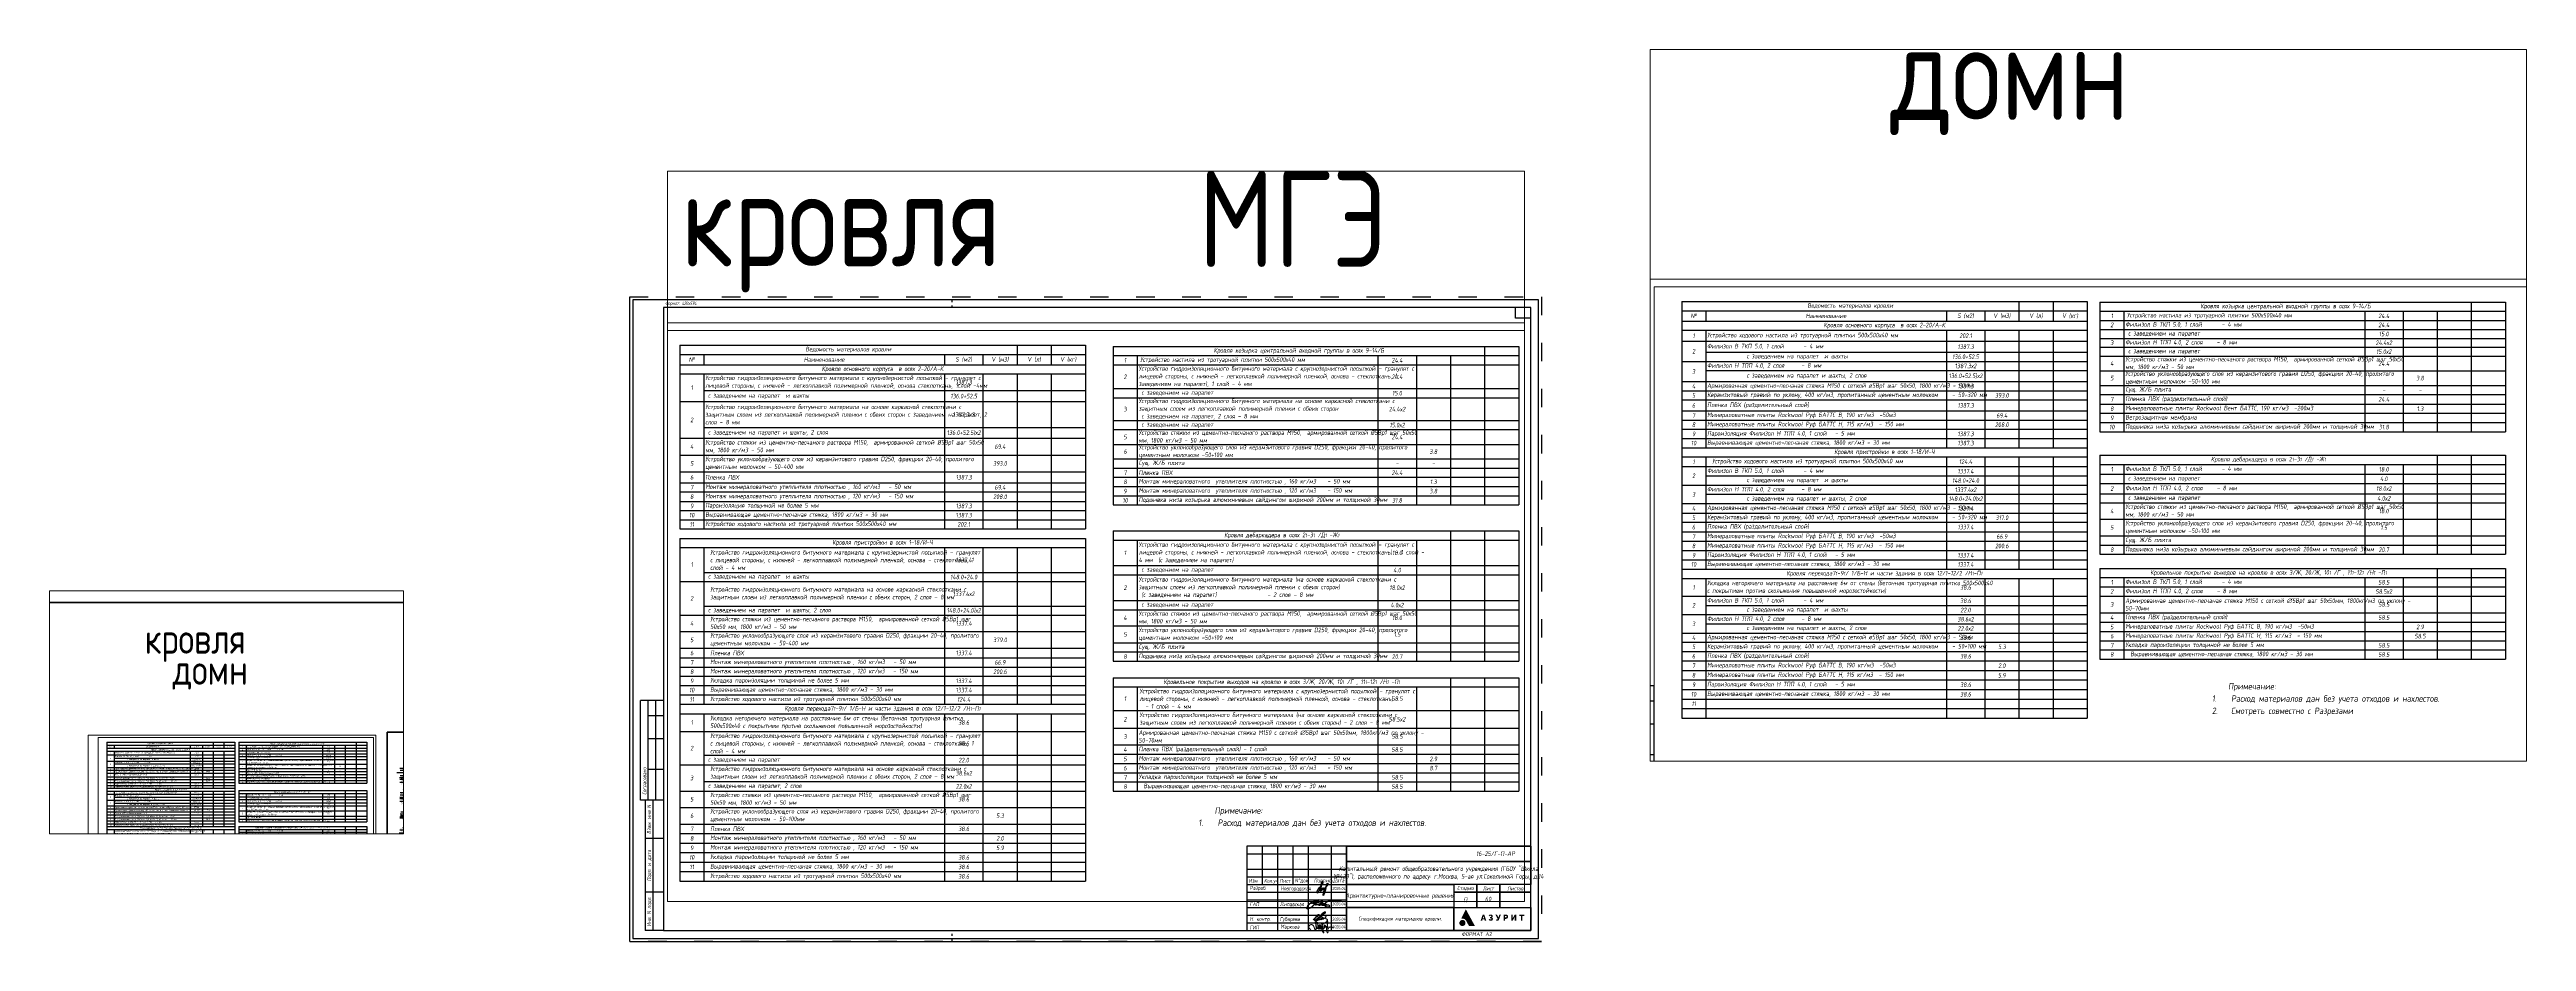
# Paper-space layout '60.вед. кровли' of a CAD drawing. Header units: millimetres. Extents: x 29 to 1643, y -50 to 531.
# The model-space entities are those that its viewports show. They can reach past a viewport. Long polylines and large blocks are cut down to what shows.
import ezdxf
from ezdxf import colors
from ezdxf.entities.mleader import LeaderData, LeaderLine
from ezdxf.enums import TextEntityAlignment as Align
from ezdxf.math import Vec2, Vec3

# ---------------------------------------------------------------- set-up
doc = ezdxf.new("R2010")
doc.units = ezdxf.units.MM
doc.linetypes.add('ACAD_ISO03W100', pattern=[30, 12, -18])
doc.layers.get('Defpoints').update_dxf_attribs({"color": 3})
for name, color, linetype in [('!!ВК_Текст', 7, 'Continuous'), ('_RAMKA', 7, 'Continuous'), ('_STAMP', 7, 'Continuous'), ('АР_Кровельный аэратор', 250, 'Continuous')]:
    doc.layers.add(name, color=color, linetype=linetype)
for name, color, linetype, lineweight in [('11. Сплошная', 7, 'Continuous', 9), ('_TEXT', 189, 'Continuous', 30), ('АР_Отметки', 250, 'Continuous', 15), ('Подписи', 5, 'Continuous', 25)]:
    doc.layers.add(name, color=color, linetype=linetype, lineweight=lineweight)
doc.styles.add('ISOCPEUR', font='isocpeur.ttf', dxfattribs={"height": 800})
doc.styles.add('ISOCPEUR_2', font='isocpeur.ttf', dxfattribs={"width": 0.9, "height": 300})
doc.styles.add('ROMAND', font='ROMAND', dxfattribs={"width": 0.85})
doc.styles.add('Simplex', font='simplex.shx', dxfattribs={"width": 0.7, "oblique": 15, "height": 250})
doc.styles.add('Архитект', font='isocpeur.ttf', dxfattribs={"width": 0.8, "oblique": 8})
doc.styles.add('Архитектурный', font='isocpeur.ttf', dxfattribs={"oblique": 8})
doc.styles.add('Архитектурный размер', font='isocpeur.ttf', dxfattribs={"width": 0.8, "oblique": 8})
doc.styles.add('М2', font='CS_Gost2304.shx')

# ---------------------------------------------------------------- blocks, each defined once
blk = doc.blocks.new('_DOP_POLE')
at = {"layer": '_STAMP', "lineweight": 30}
for p, q in [((-15, 85), (-15, 150)), ((0, 150), (-15, 150)), ((-10, 85), (-10, 150)), ((0, 150), (0, 0)), ((0, 140), (-10, 140)), ((0, 125), (-10, 125)), ((0, 105), (-10, 105)), ((0, 85), (-15, 85)), ((-12, 85), (-12, 0)), ((-7, 85), (-7, 0)), ((0, 60), (-12, 60)), ((0, 25), (-12, 25)), ((0, 0), (-12, 0))]:
    blk.add_line(p, q, dxfattribs=at)
at = {"layer": '_STAMP'}
blk.add_line((-5, 85), (-5, 150), dxfattribs=at)
at = {"layer": '_TEXT', "style": 'Архитект', "oblique": 8, "width": 0.8}
for s, p in [('Согласовано', (-12.5, 97.5)), ('Взам. инв N', (-9.5, 72.5)), ('Подп. и дата', (-9.5, 42.5)), ('Инв. N подл.', (-9.5, 12.5))]:
    blk.add_text(s, height=2.5, rotation=90, dxfattribs=at).set_placement(p, align=Align.MIDDLE_CENTER)
blk = doc.blocks.new('*U14')
at = {"color": 0}
for p, q in [((577, 406), (577, 413)), ((587, 406), (577, 406))]:
    blk.add_line(p, q, dxfattribs=at)
at = {"layer": '_RAMKA', "color": 253, "linetype": 'ACAD_ISO03W100', "ltscale": 0.12}
for p, q in [((210, 413), (210, 420)), ((210, 0), (210, 7))]:
    blk.add_line(p, q, dxfattribs=at)
at = {"layer": '_RAMKA', "color": 0}
for points in [[(2, 2), (592, 2), (592, 418), (2, 418)], [(22, 7), (587, 7), (587, 413), (22, 413)]]:
    blk.add_lwpolyline(points, close=True, dxfattribs=at)
at = {"layer": 'Defpoints', "color": 255}
for q in [(0, 420), (594, 0)]:
    blk.add_line((0, 0), q, dxfattribs=at)
at = {"layer": 'Defpoints', "color": 253, "linetype": 'ACAD_ISO03W100'}
blk.add_lwpolyline([(0, 420), (594, 420), (594, 0), (0, 0)], close=True, dxfattribs=at)
at = {"layer": '_RAMKA'}
blk.add_blockref('_DOP_POLE', (22, 7), dxfattribs=at)
at = {"layer": '_RAMKA', "color": 8, "insert": (23, 415.5), "char_height": 2.2, "attachment_point": 4, "style": 'Simplex'}
blk.add_mtext_dynamic_manual_height_columns('Формат: 420x594', width=59.756, gutter_width=12.5, heights=[0], dxfattribs=at)
at = {"layer": '_RAMKA', "color": 8, "style": 'Simplex', "oblique": 7, "width": 0.85}
blk.add_attdef('ФОРМАТ_А', (542, 3.5), '', height=2.5, dxfattribs=at)
blk = doc.blocks.new('Логотип Азурит')
at = {"layer": '_STAMP', "linetype": 'Continuous', "true_color": 0x1447b7}
h = blk.add_hatch(color=162, dxfattribs=at)
h.dxf.hatch_style = 1
h.paths.add_polyline_path([(-42.1, 4.2), (-42.1, 4.4), (-42.1, 4.6), (-42.2, 4.8), (-42.3, 4.9), (-42.4, 5.1), (-42.5, 5.3), (-42.6, 5.4), (-42.7, 5.5), (-42.8, 5.6), (-42.9, 5.7), (-43.1, 5.9), (-43.4, 6), (-43.6, 6), (-43.9, 6.1), (-44.2, 6.1), (-44.4, 6.1), (-44.5, 6), (-44.7, 6), (-44.9, 5.9), (-45, 5.8), (-45.2, 5.7), (-45.4, 5.6), (-45.5, 5.5), (-45.6, 5.3), (-45.7, 5.2), (-45.8, 5), (-45.9, 4.9), (-46, 4.7), (-46, 4.5), (-46.1, 4.3), (-46.1, 4.1), (-46.1, 3.9), (-46, 3.7), (-46, 3.5), (-45.9, 3.4), (-45.9, 3.2), (-45.8, 3.1), (-45.7, 3), (-45.6, 2.9), (-45.5, 2.8), (-45.4, 2.7), (-45.3, 2.6), (-45.2, 2.5), (-45.1, 2.4), (-45, 2.3), (-44.8, 2.3), (-44.7, 2.2), (-44.6, 2.2), (-44.4, 2.2), (-44.3, 2.1), (-44.1, 2.1), (-43.8, 2.1), (-43.6, 2.2), (-43.3, 2.3), (-43.1, 2.4), (-42.9, 2.5), (-42.7, 2.7), (-42.6, 2.8), (-42.4, 3), (-42.3, 3.1), (-42.3, 3.3), (-42.2, 3.5), (-42.1, 3.7), (-42.1, 3.8), (-42.1, 4)])
at = {"layer": '_STAMP', "linetype": 'Continuous', "true_color": 0x2a3756}
h = blk.add_hatch(color=159, dxfattribs=at)
h.dxf.hatch_style = 1
h.paths.add_polyline_path([(-39.4, 8.5), (-40, 9.6), (-40.6, 10.7), (-41.1, 11.7), (-41.6, 12.6), (-41.8, 12.9), (-41.9, 13), (-41.9, 12.9), (-42, 12.8), (-42.4, 12), (-42.8, 11.2), (-43.1, 10.5), (-43.5, 9.7), (-44.2, 8.3), (-44.5, 7.6), (-44.7, 7.1), (-44.8, 6.9), (-44.7, 6.9), (-44.5, 7), (-44.3, 7), (-44.1, 7), (-43.9, 7), (-43.7, 6.9), (-43.6, 6.9), (-43.4, 6.9), (-43.2, 6.8), (-43.1, 6.7), (-42.9, 6.7), (-42.7, 6.6), (-42.6, 6.5), (-42.4, 6.4), (-42.3, 6.3), (-42.2, 6.2), (-42, 6), (-41.9, 5.9), (-41.8, 5.8), (-41.7, 5.7), (-41.6, 5.5), (-41.3, 4.9), (-41, 4.4), (-40.6, 3.6), (-40, 2.6), (-39.8, 2.1), (-37.9, 2.1), (-36.5, 2.1), (-35.9, 2.1), (-36.5, 3.1), (-36.8, 3.8), (-37.2, 4.4), (-37.7, 5.3), (-38.2, 6.3), (-38.5, 6.9), (-38.9, 7.5)])
h = blk.add_hatch(color=159, dxfattribs=at)
h.dxf.hatch_style = 1
h.paths.add_polyline_path([(-29.3, 7.9), (-29.6, 8.8), (-29.9, 9.5), (-30.4, 9.5), (-30.9, 9.5), (-30.9, 9.4), (-31.3, 8.4), (-31.6, 7.3), (-32, 6.3), (-32.2, 5.6), (-32.1, 5.6), (-31.7, 5.6), (-31.2, 5.6), (-31.1, 6), (-31, 6.4), (-30.4, 6.4), (-29.8, 6.4), (-29.6, 6), (-29.5, 5.6), (-29, 5.6), (-28.5, 5.6), (-28.6, 5.8), (-28.9, 6.8)])
h.paths.add_polyline_path([(-30.8, 7.2), (-30.7, 7.3), (-30.6, 7.9), (-30.4, 8.4), (-30.4, 8.6), (-30.4, 8.7), (-30.4, 8.6), (-30.3, 8.4), (-30.2, 8.1), (-30.1, 7.7), (-30, 7.3), (-30, 7.2), (-30.4, 7.2)], flags=16)
h = blk.add_hatch(color=159, dxfattribs=at)
h.dxf.hatch_style = 1
h.paths.add_polyline_path([(-24.4, 7.3), (-24.5, 7.4), (-24.6, 7.5), (-24.7, 7.6), (-24.8, 7.6), (-24.7, 7.7), (-24.6, 7.8), (-24.5, 7.9), (-24.5, 8), (-24.4, 8.1), (-24.3, 8.2), (-24.3, 8.3), (-24.3, 8.3), (-24.3, 8.5), (-24.3, 8.7), (-24.3, 8.7), (-24.3, 8.8), (-24.4, 9), (-24.5, 9.1), (-24.6, 9.3), (-24.8, 9.4), (-24.9, 9.5), (-25.1, 9.5), (-25.3, 9.6), (-25.6, 9.6), (-25.7, 9.6), (-25.9, 9.6), (-26.1, 9.6), (-26.2, 9.5), (-26.4, 9.5), (-26.5, 9.4), (-26.7, 9.3), (-26.8, 9.2), (-26.9, 9.2), (-26.8, 9), (-26.6, 8.7), (-26.5, 8.5), (-26.5, 8.5), (-26.5, 8.5), (-26.3, 8.6), (-26.2, 8.7), (-26.1, 8.7), (-25.9, 8.8), (-25.8, 8.8), (-25.7, 8.8), (-25.6, 8.8), (-25.5, 8.8), (-25.5, 8.7), (-25.4, 8.7), (-25.3, 8.6), (-25.3, 8.6), (-25.3, 8.5), (-25.3, 8.4), (-25.3, 8.3), (-25.3, 8.2), (-25.4, 8.1), (-25.4, 8.1), (-25.4, 8.1), (-25.5, 8), (-25.6, 8), (-25.8, 8), (-26.1, 8), (-26.1, 7.6), (-26.1, 7.2), (-25.8, 7.2), (-25.5, 7.2), (-25.5, 7.2), (-25.4, 7.2), (-25.3, 7.2), (-25.3, 7.1), (-25.2, 7.1), (-25.2, 7), (-25.2, 7), (-25.2, 6.9), (-25.2, 6.8), (-25.2, 6.7), (-25.2, 6.6), (-25.2, 6.6), (-25.3, 6.5), (-25.3, 6.5), (-25.4, 6.5), (-25.4, 6.4), (-25.5, 6.4), (-25.7, 6.4), (-25.8, 6.4), (-25.9, 6.4), (-26, 6.4), (-26.2, 6.5), (-26.3, 6.6), (-26.4, 6.7), (-26.5, 6.8), (-26.8, 6.5), (-26.9, 6.3), (-27, 6.2), (-27, 6.1), (-27, 6.1), (-26.9, 6.1), (-26.8, 6), (-26.6, 5.8), (-26.4, 5.7), (-26.2, 5.6), (-26, 5.6), (-25.8, 5.6), (-25.5, 5.6), (-25.3, 5.6), (-25.1, 5.6), (-25, 5.7), (-24.9, 5.7), (-24.7, 5.8), (-24.6, 5.9), (-24.5, 5.9), (-24.4, 6), (-24.4, 6.1), (-24.3, 6.2), (-24.3, 6.4), (-24.2, 6.5), (-24.2, 6.7), (-24.2, 6.8), (-24.2, 6.9), (-24.2, 7.1), (-24.3, 7.2), (-24.3, 7.3)])
h = blk.add_hatch(color=159, dxfattribs=at)
h.dxf.hatch_style = 1
h.paths.add_polyline_path([(-19.6, 8), (-19.4, 8.7), (-19.1, 9.2), (-19, 9.5), (-19.2, 9.5), (-19.5, 9.5), (-20, 9.5), (-20, 9.4), (-20.3, 8.7), (-20.6, 7.8), (-20.6, 7.7), (-20.7, 7.6), (-20.7, 7.6), (-20.7, 7.7), (-20.8, 8), (-21, 8.4), (-21.3, 9.1), (-21.5, 9.5), (-22.1, 9.5), (-22.6, 9.5), (-22.4, 9.2), (-21.9, 8.2), (-21.3, 7.1), (-21.1, 6.6), (-21.1, 6.6), (-21.1, 6.5), (-21.1, 6.5), (-21.2, 6.4), (-21.3, 6.4), (-21.4, 6.4), (-21.5, 6.4), (-21.5, 6.4), (-21.6, 6.4), (-21.7, 6.5), (-21.8, 6.5), (-21.9, 6.5), (-21.9, 6.4), (-22.1, 6), (-22.2, 5.9), (-22.2, 5.8), (-22.1, 5.8), (-21.9, 5.7), (-21.8, 5.6), (-21.7, 5.6), (-21.5, 5.6), (-21.3, 5.6), (-21.1, 5.6), (-21, 5.6), (-20.9, 5.7), (-20.8, 5.7), (-20.7, 5.8), (-20.6, 5.8), (-20.6, 5.9), (-20.5, 6), (-20.3, 6.2), (-20.3, 6.4), (-20.2, 6.5), (-19.9, 7.3)])
h = blk.add_hatch(color=159, dxfattribs=at)
h.dxf.hatch_style = 1
h.paths.add_polyline_path([(-14.5, 7.5), (-14.4, 7.6), (-14.4, 7.7), (-14.3, 8), (-14.3, 8.2), (-14.3, 8.4), (-14.4, 8.6), (-14.4, 8.8), (-14.5, 8.9), (-14.6, 9), (-14.6, 9.1), (-14.7, 9.2), (-14.8, 9.3), (-14.9, 9.4), (-15.1, 9.4), (-15.2, 9.5), (-15.3, 9.5), (-15.5, 9.5), (-16.3, 9.5), (-17.2, 9.5), (-17.2, 7.6), (-17.2, 5.6), (-16.7, 5.6), (-16.3, 5.6), (-16.3, 6.2), (-16.3, 6.8), (-15.9, 6.8), (-15.6, 6.8), (-15.4, 6.9), (-15.2, 6.9), (-15, 7), (-14.8, 7.1), (-14.7, 7.2), (-14.6, 7.4)])
h.paths.add_polyline_path([(-15.6, 7.7), (-15.7, 7.7), (-16, 7.7), (-16.3, 7.7), (-16.3, 8.2), (-16.3, 8.7), (-15.9, 8.7), (-15.6, 8.7), (-15.6, 8.7), (-15.5, 8.7), (-15.4, 8.6), (-15.4, 8.5), (-15.3, 8.4), (-15.3, 8.4), (-15.3, 8.2), (-15.3, 8.1), (-15.3, 8), (-15.3, 7.9), (-15.4, 7.9), (-15.4, 7.8), (-15.4, 7.8), (-15.5, 7.7)], flags=16)
h = blk.add_hatch(color=159, dxfattribs=at)
h.dxf.hatch_style = 1
h.paths.add_polyline_path([(-10.1, 7.8), (-10, 8), (-9.9, 8.1), (-9.9, 7.9), (-10, 7.5), (-10, 6.7), (-10, 5.6), (-9.5, 5.6), (-9, 5.6), (-9, 7.6), (-9, 9.5), (-9.5, 9.5), (-10, 9.5), (-10.4, 8.9), (-10.8, 8.1), (-11, 7.8), (-11.3, 7.3), (-11.4, 7.1), (-11.4, 7), (-11.4, 7.3), (-11.4, 7.8), (-11.4, 8.6), (-11.4, 9.5), (-11.9, 9.5), (-12.3, 9.5), (-12.3, 7.6), (-12.3, 5.6), (-11.9, 5.6), (-11.4, 5.6), (-11.2, 5.9), (-10.6, 6.9), (-10.3, 7.4)])
h = blk.add_hatch(color=159, dxfattribs=at)
h.dxf.hatch_style = 1
h.paths.add_polyline_path([(-3.7, 9.1), (-3.7, 9.5), (-5.4, 9.5), (-7.1, 9.5), (-7.1, 9.1), (-7.1, 8.7), (-6.5, 8.7), (-5.9, 8.7), (-5.9, 7.2), (-5.9, 5.6), (-5.4, 5.6), (-5, 5.6), (-5, 7.2), (-5, 8.7), (-4.3, 8.7), (-3.7, 8.7)])
blk = doc.blocks.new('_Azurit_Stamp 1')
at = {"color": 172, "lineweight": 9, "true_color": 0x1616e3}
for p, q in [((-138.5, 10.6), (-141.7, 7.1)), ((-141.7, 7.1), (-138.6, 9.8)), ((-141.7, 7), (-138.6, 9.7)), ((-138.5, 10.6), (-141.6, 7)), ((-140.3, 6), (-138.4, 8)), ((-140, 5.9), (-140.3, 6)), ((-140.2, 6), (-138.4, 8)), ((-140, 6), (-140.2, 6)), ((-139.8, 6.1), (-140, 6)), ((-139.7, 6), (-140, 5.9)), ((-139.1, 6.7), (-139.8, 6.1)), ((-139.1, 6.6), (-139.7, 6)), ((-139.1, 6.6), (-139, 6.7)), ((-139, 6.8), (-138.4, 7.3)), ((-138.9, 6.8), (-138.4, 7.3)), ((-138.5, 9.8), (-138.3, 10)), ((-138.5, 9.8), (-138.3, 10)), ((-138.4, 8), (-137.9, 8.6)), ((-138.4, 8.1), (-138.1, 8.5)), ((-138.4, 7.1), (-138.4, 7)), ((-138.4, 7), (-138.2, 6.9)), ((-138.3, 7.4), (-135.8, 9.6)), ((-138.1, 8), (-138.3, 7.5)), ((-138.3, 7.4), (-138.3, 7.2)), ((-138.3, 7.2), (-138.3, 7)), ((-138.3, 7), (-138.2, 6.9)), ((-138.2, 7.5), (-135.8, 9.6)), ((-138, 7.9), (-138.2, 7.5)), ((-138.2, 6.9), (-137.7, 7.1)), ((-138.2, 6.9), (-137.7, 7)), ((-138.2, 6.9), (-137.7, 7)), ((-135.9, 9.7), (-138, 8)), ((-135.8, 9.6), (-138, 7.9)), ((-137.9, 8.6), (-135.6, 11.5)), ((-137.8, 8.7), (-135.6, 11.4)), ((-137.7, 7.1), (-135.5, 8.7)), ((-137.7, 7), (-136.5, 7.9)), ((-136.3, 8), (-136.8, 7.4)), ((-136.5, 7.9), (-136.8, 7.5)), ((-136.3, 8), (-135.4, 8.6)), ((-136.3, 7.2), (-135.9, 7.6)), ((-135.5, 8.7), (-136.2, 8.2)), ((-136.2, 7.2), (-135.8, 7.6)), ((-136.1, 8.1), (-136.1, 8.1)), ((-135.2, 8.4), (-135.9, 7.6)), ((-135.1, 8.4), (-135.8, 7.7)), ((-135.8, 7.7), (-135, 8.3)), ((-135.8, 7.6), (-135.7, 7.5)), ((-135.7, 7.6), (-135, 8.3)), ((-135.6, 7.5), (-135.7, 7.6)), ((-135.7, 7.5), (-135.5, 7.4)), ((-132.8, 5.9), (-135.7, 4.1)), ((-132.8, 5.9), (-135.7, 4.1)), ((-135.6, 11.5), (-134.3, 12.3)), ((-135.6, 11.4), (-134.3, 12.2)), ((-135.6, 7.5), (-135.5, 7.5)), ((-135.5, 8.7), (-135.4, 8.6)), ((-135.5, 7.5), (-135.2, 7.6)), ((-135.5, 7.4), (-135.2, 7.5)), ((-135.2, 7.6), (-134, 8.4)), ((-135.2, 7.5), (-133.9, 8.3)), ((-133.8, 8.1), (-132.5, 7)), ((-133.8, 8.1), (-132.5, 7.1)), ((-133.3, 9.2), (-133.4, 9.2)), ((-133.3, 9.1), (-133.4, 9.2)), ((-133.2, 9.1), (-133.3, 9.2)), ((-133.3, 9.1), (-133.3, 9.1))]:
    blk.add_line(p, q, dxfattribs=at)
for points in [[(-139.1, 6.7), (-139.9, 6.4), (-140.6, 6.3), (-140.9, 6.4), (-140.9, 6.5), (-140.6, 6.9), (-138.5, 8.3)], [(-139, 6.8), (-139.9, 6.5), (-140.6, 6.4), (-140.8, 6.4), (-140.8, 6.5), (-140.5, 6.9), (-138.5, 8.2), (-138.4, 8)], [(-138.4, 7.1), (-138.8, 6.8), (-139, 6.7)], [(-138.4, 7.2), (-138.4, 7.2), (-138.8, 6.8), (-138.9, 6.8)], [(-138.5, 9.8), (-138.6, 8.9), (-138.4, 8.3)], [(-138.6, 9.7), (-138.6, 8.9), (-138.5, 8.3)], [(-138.4, 8.3), (-137.9, 8.6)], [(-138.4, 8.2), (-138.1, 8.5)], [(-138.4, 8.2), (-138.4, 8.1)], [(-138.4, 8), (-138.3, 7.5)], [(-138.4, 8), (-138.3, 7.5), (-138.4, 7.3)]]:
    blk.add_lwpolyline(points, dxfattribs=at)
for points in [[(-138.3, 10), (-137.9, 10.4, 0.664719), (-138, 10.5, 0.116051), (-138.4, 10.3, 0.12803), (-138.5, 10), (-138.6, 9.8)], [(-138.3, 10), (-137.9, 10.4, 0.620604), (-138, 10.5, 0.116009), (-138.3, 10.3, 0.126024), (-138.5, 10), (-138.5, 9.8)], [(-137.9, 8.6), (-137.6, 8.8), (-133.8, 11.7, 0.828646), (-134.3, 12.3)], [(-137.8, 8.7), (-137.6, 8.8), (-133.9, 11.8, 0.817588), (-134.3, 12.2)]]:
    blk.add_lwpolyline(points, format="xyb", dxfattribs=at)
for centre, radius, start, end in [((-136.6, 7.3), 0.222, 144.8899, 225.505), ((-136.6, 7.3), 0.164, 144.8899, 225.505), ((-136.5, 7.6), 0.486, 237.4946, 304.5474), ((-136.5, 7.6), 0.428, 237.4946, 304.5474), ((-135.8, 9.6), 0.0636, 335.3486, 107.8343), ((-135.1, 8.3), 0.131, 327.1495, 150.1539), ((-135.1, 8.3), 0.0731, 327.1495, 150.1539), ((-133.3, 8.5), 0.682, 96.4472, 194.9902), ((-133.3, 8.5), 0.624, 96.4472, 193.5642), ((-134.6, 9.6), 1.49, 299.157, 339.3007), ((-134.6, 9.6), 1.44, 299.6881, 338.4776), ((-133.3, 8.5), 0.682, 200.0512, 220.3111), ((-133.3, 8.5), 0.624, 199.0634, 220.3111), ((-133.1, 6.6), 0.707, 295.4048, 36.3986), ((-133.1, 6.6), 0.765, 295.4048, 36.3986)]:
    blk.add_arc(centre, radius, start, end, dxfattribs=at)
at = {"color": 162, "lineweight": 9, "true_color": 0x0034d1}
for points, knots in [([(-140.6, 17.2), (-141, 16.8), (-141.5, 16.3), (-142.3, 15.6), (-142.7, 15.2), (-143.4, 14.8), (-143.7, 14.6), (-144.4, 14.3), (-144.8, 14.1), (-145.4, 14), (-145.6, 14), (-145.9, 14.2), (-145.9, 14.4), (-146, 14.6), (-146, 14.8), (-145.9, 15.2), (-145.8, 15.5), (-145.6, 16), (-145.4, 16.2), (-144.9, 16.8), (-144.6, 17.2), (-143.8, 17.9), (-143.3, 18.2), (-142.4, 18.8), (-141.9, 19), (-141.4, 19.3), (-141.3, 19.3), (-141.2, 19.3)], [1.927995, 1.927995, 1.927995, 1.927995, 2.162861, 2.162861, 2.342684, 2.342684, 2.481252, 2.481252, 2.589465, 2.589465, 2.644352, 2.644352, 2.684993, 2.684993, 2.725633, 2.725633, 2.816518, 2.816518, 2.907403, 2.907403, 3.101021, 3.101021, 3.294638, 3.294638, 3.488255, 3.488255, 3.514244, 3.514244, 3.514244, 3.514244]), ([(-141.5, 17.9), (-141.3, 17.9), (-141.2, 18), (-140.9, 18), (-140.8, 18.1), (-140.4, 18.3), (-140.2, 18.5), (-140, 18.6)], [0.9055552, 0.9055552, 0.9055552, 0.9055552, 0.9629326, 0.9629326, 1.02031, 1.02031, 1.1239395, 1.1239395, 1.1239395, 1.1239395]), ([(-136.1, 18.2), (-136.4, 18), (-136.6, 17.8), (-137.1, 17.5), (-137.4, 17.4), (-138, 17.2), (-138.2, 17), (-138.7, 16.9), (-138.9, 16.8), (-139.3, 16.8), (-139.5, 16.7), (-139.9, 16.7), (-140.1, 16.7), (-140.3, 16.8), (-140.4, 16.8), (-140.6, 17), (-140.6, 17.1), (-140.6, 17.2)], [4.3062538, 4.3062538, 4.3062538, 4.3062538, 4.4138757, 4.4138757, 4.5214976, 4.5214976, 4.6291196, 4.6291196, 4.7090277, 4.7090277, 4.7729116, 4.7729116, 4.8231548, 4.8231548, 4.8495834, 4.8495834, 4.87234, 4.87234, 4.87234, 4.87234]), ([(-140.2, 17.7), (-139.8, 17.9), (-139.3, 18.1), (-138.6, 18.4), (-138.3, 18.5), (-137.7, 18.7), (-137.4, 18.8), (-136.7, 18.8), (-136.5, 18.9), (-136.2, 18.8)], [4.9347748, 4.9347748, 4.9347748, 4.9347748, 5.0568055, 5.0568055, 5.1788362, 5.1788362, 5.3146558, 5.3146558, 5.3908243, 5.3908243, 5.3908243, 5.3908243]), ([(-136.3, 17.2), (-136.4, 17.1), (-136.5, 17), (-136.9, 16.7), (-137.2, 16.6), (-137.6, 16.5), (-137.7, 16.4), (-137.8, 16.4), (-137.8, 16.4), (-137.9, 16.4), (-138, 16.4), (-138.1, 16.5), (-138.2, 16.6), (-138.1, 16.7), (-138.1, 16.8), (-138.1, 16.9), (-138.1, 16.9), (-138, 16.9), (-138, 17), (-137.8, 17.1), (-137.7, 17.2), (-137.5, 17.3), (-137.4, 17.3), (-137.1, 17.4), (-136.9, 17.5), (-136.7, 17.6), (-136.6, 17.6), (-136.5, 17.6)], [5.5967371, 5.5967371, 5.5967371, 5.5967371, 5.6654435, 5.6654435, 5.7341498, 5.7341498, 5.7599769, 5.7599769, 5.7754743, 5.7754743, 5.7848694, 5.7848694, 5.7920528, 5.7920528, 5.7992363, 5.7992363, 5.8064198, 5.8064198, 5.8255794, 5.8255794, 5.8652806, 5.8652806, 5.9049817, 5.9049817, 5.9720452, 5.9720452, 5.9983972, 5.9983972, 5.9983972, 5.9983972]), ([(-137.8, 20.1), (-137.4, 20.1), (-137, 20.1), (-136.4, 19.9), (-136.2, 19.8), (-135.8, 19.5), (-135.6, 19.2), (-135.7, 18.8), (-135.7, 18.7), (-135.7, 18.6)], [3.9400756, 3.9400756, 3.9400756, 3.9400756, 4.077799, 4.077799, 4.1515227, 4.1515227, 4.2252463, 4.2252463, 4.2499379, 4.2499379, 4.2499379, 4.2499379]), ([(-135.2, 16.6), (-135.3, 16.6), (-135.4, 16.5), (-135.6, 16.4), (-135.7, 16.4), (-135.8, 16.4), (-135.9, 16.4), (-136, 16.4), (-136.1, 16.4), (-136.2, 16.6), (-136.2, 16.7), (-136.2, 16.8), (-136.1, 16.8), (-136.1, 16.9), (-136, 17), (-135.9, 17.1), (-135.8, 17.1), (-135.6, 17.3), (-135.4, 17.3), (-135.2, 17.4)], [6.3030834, 6.3030834, 6.3030834, 6.3030834, 6.3311025, 6.3311025, 6.3581066, 6.3581066, 6.3684891, 6.3684891, 6.3749758, 6.3749758, 6.3814625, 6.3814625, 6.3879491, 6.3879491, 6.4022384, 6.4022384, 6.4305971, 6.4305971, 6.4944159, 6.4944159, 6.4944159, 6.4944159]), ([(-135.7, 18.6), (-135.6, 18.5), (-135.6, 18.4), (-135.6, 18.1), (-135.6, 18), (-135.7, 17.9), (-135.7, 17.9), (-135.7, 17.8)], [5.43291642, 5.43291642, 5.43291642, 5.43291642, 5.46279586, 5.46279586, 5.4926753, 5.4926753, 5.50331351, 5.50331351, 5.50331351, 5.50331351]), ([(-135.7, 17.8), (-135.6, 17.8), (-135.5, 17.8), (-135.2, 17.9), (-135, 17.8), (-134.7, 17.6), (-134.7, 17.6), (-134.6, 17.5)], [6.0978529, 6.0978529, 6.0978529, 6.0978529, 6.1425729, 6.1425729, 6.1872929, 6.1872929, 6.2036694, 6.2036694, 6.2036694, 6.2036694]), ([(-134.4, 16.6), (-134.4, 16.6), (-134.5, 16.5), (-134.7, 16.4), (-134.7, 16.4), (-134.9, 16.4), (-134.9, 16.4), (-135, 16.4), (-135.1, 16.4), (-135.2, 16.6), (-135.2, 16.6), (-135.2, 16.6)], [6.63437936, 6.63437936, 6.63437936, 6.63437936, 6.65591892, 6.65591892, 6.6718971, 6.6718971, 6.68234273, 6.68234273, 6.6889962, 6.6889962, 6.69151939, 6.69151939, 6.69151939, 6.69151939]), ([(-133.2, 16.7), (-133, 16.7), (-132.7, 16.8), (-132, 16.9), (-131.7, 16.9), (-131.2, 16.7), (-131, 16.4), (-130.9, 16), (-130.9, 15.8), (-131.1, 15.5), (-131.3, 15.4), (-131.6, 15.4), (-131.8, 15.3), (-132.3, 15.3), (-132.6, 15.4), (-133.2, 15.5), (-133.4, 15.6), (-133.9, 15.8), (-134.1, 16), (-134.3, 16.3), (-134.4, 16.5), (-134.4, 16.6)], [7.0162906, 7.0162906, 7.0162906, 7.0162906, 7.0993883, 7.0993883, 7.1824861, 7.1824861, 7.2545595, 7.2545595, 7.301037, 7.301037, 7.3475144, 7.3475144, 7.3939919, 7.3939919, 7.486045, 7.486045, 7.578098, 7.578098, 7.6546435, 7.6546435, 7.6967383, 7.6967383, 7.6967383, 7.6967383]), ([(-134.3, 17.3), (-134.1, 17.8), (-133.8, 18.1), (-133.1, 18.6), (-132.7, 18.9), (-131.9, 19.3), (-131.5, 19.4), (-130.2, 19.6), (-129.4, 19.7), (-127.9, 19.8), (-127.3, 19.8), (-126.2, 19.8), (-125.8, 19.7), (-124.9, 19.7), (-124.5, 19.6), (-123.8, 19.6), (-123.5, 19.5), (-123.3, 19.5)], [7.769656, 7.769656, 7.769656, 7.769656, 7.921996, 7.921996, 8.074335, 8.074335, 8.226675, 8.226675, 8.542229, 8.542229, 8.775159, 8.775159, 8.93404, 8.93404, 9.09292, 9.09292, 9.186254, 9.186254, 9.186254, 9.186254]), ([(-133.8, 17.2), (-133.7, 17.3), (-133.6, 17.3), (-133.5, 17.3), (-133.4, 17.3), (-133.3, 17.3), (-133.2, 17.3), (-133.1, 17.1), (-133.1, 17), (-133.1, 16.9), (-133.2, 16.9), (-133.2, 16.8), (-133.2, 16.8), (-133.2, 16.7)], [6.85701628, 6.85701628, 6.85701628, 6.85701628, 6.88166544, 6.88166544, 6.8944683, 6.8944683, 6.90289754, 6.90289754, 6.91132677, 6.91132677, 6.91975601, 6.91975601, 6.93200035, 6.93200035, 6.93200035, 6.93200035])]:
    blk.add_open_spline(points, degree=3, knots=knots, dxfattribs=at)
at = {"color": 162, "lineweight": 18, "true_color": 0x0034d1}
blk.add_spline([(-142.9, 17.8), (-142.9, 17.7), (-142.7, 17.7), (-142.1, 17.9), (-141.6, 18.1), (-141, 18.5), (-140.6, 18.8), (-140.3, 19.1), (-140, 19.3), (-139.9, 19.5), (-139.9, 19.7), (-140.3, 19.7), (-140.6, 19.5), (-141.1, 19.1), (-141.4, 18.8), (-141.7, 18.4), (-141.9, 18), (-141.7, 17.7), (-141.4, 17.7), (-140.8, 17.8), (-140.4, 18), (-140, 18.3), (-139.5, 18.6), (-138.9, 19.1), (-138.3, 19.6), (-138.1, 19.9), (-138, 20.2), (-138.5, 19.9), (-138.9, 19.5), (-139.2, 19.1), (-139.8, 18.4), (-140.5, 17.6), (-141.3, 16.9), (-142.2, 16), (-143.1, 15.3), (-144.3, 14.6), (-145.7, 14.4), (-145.6, 15.2), (-145.2, 16), (-144.5, 16.9), (-143.5, 17.8), (-142, 18.7), (-140.9, 19.2), (-139.5, 19.6), (-138.1, 19.8), (-137.1, 19.8), (-136.4, 19.6), (-136, 19.3), (-135.9, 18.9), (-136.3, 18.3), (-137.3, 17.7), (-138.5, 17.2), (-139.6, 17), (-140.3, 17.1), (-139.1, 17.9), (-138, 18.4), (-136.6, 18.6), (-135.9, 18.4), (-135.9, 17.9), (-136.1, 17.6), (-136.5, 17.3), (-137, 17), (-137.9, 16.7), (-137.6, 16.9), (-137.3, 17.1), (-137.1, 17.2), (-136.7, 17.3), (-136.1, 17.5), (-135.4, 17.6), (-134.9, 17.5), (-134.9, 17.4), (-134.9, 17.2), (-135.3, 16.9), (-135.7, 16.7), (-135.9, 16.7), (-135.8, 16.8), (-135.5, 17), (-135.1, 17.1), (-134.8, 17.2), (-134.5, 17.2), (-134.4, 17.1), (-134.6, 16.8), (-134.7, 16.7), (-135, 16.7), (-134.9, 16.8), (-134.8, 16.9), (-134.2, 16.9), (-133.9, 16.9), (-133.4, 17), (-133.5, 16.7), (-132.2, 16.6), (-131.2, 16.3), (-131.1, 16), (-132.7, 15.6), (-133.5, 15.9), (-134.1, 16.4), (-134.1, 17.1), (-133.7, 17.8), (-133.1, 18.3), (-132.3, 18.9), (-130.8, 19.2), (-129.2, 19.4), (-127.5, 19.5), (-126.3, 19.5), (-125.8, 19.5), (-124.6, 19.4), (-123.3, 19.3)], degree=3, dxfattribs=at)
at = {"color": 162, "lineweight": 9, "true_color": 0x0034d1}
for points in [[(-142.7, 17.9), (-142.4, 18), (-142.3, 18), (-142.1, 18.2)], [(-141.3, 18.6), (-141.1, 18.7), (-140.8, 18.9), (-140.6, 19)], [(-141, 18.9), (-141.1, 18.8), (-141.2, 18.7), (-141.3, 18.6)], [(-139.6, 18.2), (-139.8, 18), (-140, 17.8), (-140.2, 17.7)], [(-139.7, 19.8), (-139.4, 19.9), (-139, 20), (-138.7, 20)], [(-134.6, 17.5), (-134.5, 17.5), (-134.4, 17.4), (-134.3, 17.3)]]:
    blk.add_open_spline(points, degree=3, dxfattribs=at)
at = {"layer": '_STAMP', "lineweight": -2}
for p, q in [((-185, 50), (-120, 50)), ((-120, 55), (-120, 0)), ((-185, 40), (-120, 40)), ((-185, 25), (-120, 25)), ((-185, 20), (-120, 20)), ((-185, 15), (-120, 15)), ((-185, 10), (-120, 10)), ((-185, 5), (-120, 5))]:
    blk.add_line(p, q, dxfattribs=at)
at = {"layer": '_STAMP', "lineweight": 30}
for p, q in [((-175, 55), (-175, 30)), ((-165, 55), (-165, 0)), ((-155, 55), (-155, 30)), ((-145, 55), (-145, 0)), ((-130, 55), (-130, 0)), ((-185, 35), (-120, 35)), ((-185, 30), (-120, 30))]:
    blk.add_line(p, q, dxfattribs=at)
at = {"layer": '_STAMP', "lineweight": -2}
blk.add_lwpolyline([(-185, 0), (0, 0), (0, 55), (-185, 55)], close=True, dxfattribs=at)
at = {"layer": '_STAMP', "lineweight": 30}
for points in [[(-185, 0), (0, 0), (0, 55), (-185, 55)], [(-120, 55), (0, 55), (0, 45), (-120, 45)], [(-120, 45), (0, 45), (0, 30), (-120, 30)], [(-120, 30), (-50, 30), (-50, 15), (-120, 15)], [(-50, 25), (-35, 25), (-35, 30), (-50, 30)], [(-50, 15), (-35, 15), (-35, 25), (-50, 25)], [(-35, 25), (-20, 25), (-20, 30), (-35, 30)], [(-35, 15), (-20, 15), (-20, 25), (-35, 25)], [(-20, 25), (0, 25), (0, 30), (-20, 30)], [(-20, 15), (0, 15), (0, 25), (-20, 25)], [(-120, 15), (-50, 15), (-50, 0), (-120, 0)], [(-50, 15), (0, 15), (0, 0), (-50, 0)]]:
    blk.add_lwpolyline(points, close=True, dxfattribs=at)
at = {"layer": 'Подписи', "color": 172, "true_color": 0x1616e3}
blk.add_spline([(-135.9, 32.5), (-139.1, 24.9), (-139, 26.1), (-137.3, 28.4), (-135.9, 29.9), (-135.2, 31.7), (-135.3, 32.1), (-135.5, 31.8), (-137.1, 26.2), (-137.2, 25.9), (-135.6, 28), (-135.8, 27.7), (-136.2, 26.1), (-134.7, 28), (-134.8, 27.8), (-135.1, 26.7), (-132.7, 29.8), (-132.6, 30.4), (-132.8, 30.6), (-133.3, 29.2), (-135.2, 23.2), (-135.1, 24.3), (-134.5, 26.3), (-132.5, 29.5), (-131.7, 31)], degree=3, dxfattribs=at)
at = {"layer": 'Подписи', "color": 172, "lineweight": 9, "true_color": 0x1616e3}
for points in [[(-140.5, 0.5), (-140.7, 1.1), (-140.9, 1.9), (-141.2, 2.5), (-141.6, 3.1), (-142.3, 3.8), (-143, 4.1), (-143.7, 3.9), (-144.2, 3.4), (-144.5, 2.8), (-144.5, 2.2), (-144.1, 1.4), (-143.8, 1), (-143.2, 0.3), (-142.4, -0.1), (-141.4, -0.1), (-140.8, 0.1), (-139.8, 0.9), (-139.7, 2), (-139.7, 3), (-139.7, 4.3), (-139.7, 5.3)], [(-139.4, 4.7), (-139.5, 5.4), (-139.9, 5.7), (-140.2, 5.7), (-140.4, 5.4), (-140.4, 4.8), (-140.1, 4), (-139.9, 2.9), (-139.4, 1.9), (-139.1, 1.1), (-138.8, 2.7), (-138.7, 3.9), (-138.7, 4.9), (-138.7, 5.3), (-139, 5.4), (-139, 5.1), (-138.8, 3.7), (-138.4, 1.4), (-138.1, 1), (-137.8, 1.7), (-137.6, 2.8), (-137.6, 3.2), (-138.1, 3.2), (-138.3, 2.6), (-138.1, 2), (-137.7, 1.7), (-137.3, 1.2), (-137.1, 1), (-136.7, 2.1), (-136.6, 3), (-136.9, 3.6), (-137.4, 3.8), (-137.9, 3.5), (-138, 3.1), (-137.9, 2.4), (-137.7, 1.9), (-137.6, 1.7), (-137.1, 1.8), (-136.8, 2.3), (-136.9, 3.2), (-136.9, 2.5), (-136.6, 1.5), (-136.4, 1.2), (-136.2, 1.1), (-136, 1.3), (-135.7, 2.7), (-135.9, 3.7), (-136.2, 5), (-135.4, 1), (-135.2, 0.4), (-135, -0.3), (-134.9, -0.9), (-134.9, -1.4), (-135.2, -1.2), (-135.7, -0.5), (-136.1, 0.4), (-136.2, 1.5), (-136.2, 2.4), (-135.7, 3.2), (-135.5, 3.2), (-135.3, 2.5), (-135.1, 1.9), (-134.8, 1.5), (-134.6, 1.5), (-134.4, 2.1), (-134.3, 3.1), (-134.3, 3.8), (-133.7, 2), (-133.9, 3.2), (-133.7, 3.4), (-133.4, 2.9), (-133.2, 2.5), (-133, 2.2), (-132.6, 2.7), (-132.4, 3.5), (-132.2, 4.4), (-132.4, 6.3), (-132.7, 6.6), (-132.8, 6.4), (-132.8, 5.9), (-132.6, 4.5), (-132.4, 2.4), (-132.2, 0.9), (-132.2, -0.1), (-132.2, -1.4), (-132.6, -1.2), (-132.9, -0.4), (-133.1, 1.1), (-133.1, 1.9), (-133, 2.8), (-132.4, 2.3), (-132.4, 2.1), (-132.1, 1.2), (-131.8, 1.7), (-131.3, 2.6), (-131.1, 2.1), (-130.5, 2.6), (-130.2, 2.2), (-129.5, 2.3), (-129, 2.1), (-128.5, 2.3)]]:
    blk.add_spline(points, degree=3, dxfattribs=at)
at = {"linetype": 'Continuous'}
blk.add_blockref('Логотип Азурит', (-0.4, 0.9), dxfattribs=at)
at = {"layer": '_STAMP', "color": 7, "lineweight": -2, "attachment_point": 4}
for s, width, gutter_width, heights, insert, char_height, style in [('{\\C256;\\c0;16-25/Г-П-АР}', 69.159, 0, [9.61], (-35.5, 50.2), 3, 'Архитектурный размер'), ('Изм', 10, 12.5, [0], (-183.7, 32.5), 2.5, 'Архитект'), ('Кол.уч', 10, 12.5, [0], (-173.7, 32.2), 2.5, 'Архитект'), ('Лист', 10, 12.5, [0], (-163.7, 32.5), 2.5, 'Архитект'), ('N%%Dдок', 10, 12.5, [0], (-153.7, 32.5), 2.5, 'Архитект'), ('Подпись', 10, 12.5, [0], (-141.2, 32.5), 2.5, 'Архитект'), ('Дата', 10, 12.5, [0], (-128.7, 32.5), 2.5, 'Архитект'), ('Разраб.', 20, 12.5, [0], (-183, 27.5), 2.5, 'Архитект'), ('ГАП', 20, 12.5, [0], (-183, 17.3), 2.5, 'Архитект'), ('Липавская', 19.036, 12.5, [0], (-163.4, 17.2), 2.5, 'Архитект'), ('Новгородская', 19.036, 12.5, [0], (-163, 27.2), 2.5, 'Архитект'), ('Н. контр.', 20, 12.5, [0], (-183, 7.3), 2.5, 'Архитект'), ('ГИП', 20, 12.5, [0], (-183, 2), 2.5, 'Архитектурный размер'), ('Губарева', 19.036, 12.5, [0], (-163.4, 7.2), 2.5, 'Архитект'), ('Маркова', 19.036, 12.5, [0], (-163, 2.3), 2.5, 'Архитектурный размер')]:
    blk.add_mtext_dynamic_manual_height_columns(s, width=width, gutter_width=gutter_width, heights=heights, dxfattribs=dict(at, insert=insert, char_height=char_height, style=style))
at = {"layer": '_STAMP', "color": 7, "lineweight": -2, "char_height": 3, "attachment_point": 5, "style": 'Архитектурный размер'}
for s, insert, width in [('Капитальный ремонт общеобразовательного учреждения (ГБОУ "Школа №429"), расположенного по адресу: г.Москва, 5-ая ул.Соколиной Горы, д.14', (-60, 37.5), 120), ('Архитектурно-планировочные решения', (-85, 22.5), 70)]:
    blk.add_mtext(s, dxfattribs=dict(at, insert=insert, width=width))
at = {"layer": '_STAMP', "char_height": 2, "attachment_point": 5, "style": 'Архитект'}
for insert in [(-125, 27.5), (-125, 17.5), (-125, 7.5), (-125, 2.5)]:
    blk.add_mtext('2026.04', dxfattribs=dict(at, insert=insert))
at = {"layer": '_STAMP', "lineweight": -2, "char_height": 2.5, "attachment_point": 5, "style": 'Архитект'}
for s, insert in [('Стадия', (-42.5, 27.5)), ('Лист', (-27.5, 27.5)), ('Листов', (-10, 27.5))]:
    blk.add_mtext_dynamic_manual_height_columns(s, width=15, gutter_width=12.5, heights=[0], dxfattribs=dict(at, insert=insert))
at = {"layer": '_TEXT', "lineweight": -2, "insert": (-42.5, 20), "char_height": 3, "attachment_point": 5, "style": 'Архитект'}
blk.add_mtext_dynamic_manual_height_columns('П', width=13.353, gutter_width=12.5, heights=[9.08], dxfattribs=at)
blk = doc.blocks.new('*T1322')
at = {"layer": '11. Сплошная', "color": 0, "linetype": 'ByBlock', "lineweight": -2, "ltscale": 100, "transparency": 16777216}
for p, q in [((0, 0), (26425, 0)), ((0, 0), (0, -9528)), ((21978, 0), (21978, -1274)), ((24201, 0), (24201, -1274)), ((26425, 0), (26425, -9528)), ((0, -600), (26425, -600)), ((0, -1274), (26425, -1274)), ((1562, -600), (1562, -1274)), ((17252, -600), (17252, -1274)), ((19754, -600), (19754, -1274)), ((0, -1874), (26425, -1874)), ((0, -2587), (26425, -2587)), ((1562, -1874), (1562, -9528)), ((17252, -1874), (17252, -9528)), ((19754, -1874), (19754, -9528)), ((21978, -1874), (21978, -9528)), ((24201, -1874), (24201, -9528)), ((0, -3900), (26425, -3900)), ((1562, -3300), (26425, -3300)), ((1562, -4500), (26425, -4500)), ((0, -5214), (26425, -5214)), ((0, -5814), (26425, -5814)), ((0, -6414), (26425, -6414)), ((0, -7128), (26425, -7128)), ((0, -7728), (26425, -7728)), ((0, -8328), (26425, -8328)), ((0, -8928), (26425, -8928)), ((0, -9528), (26425, -9528))]:
    blk.add_line(p, q, dxfattribs=at)
at = {"layer": '11. Сплошная', "color": 0, "lineweight": 0, "ltscale": 100, "transparency": 16777216, "char_height": 300, "style": 'Архитект'}
for s, insert, width, attachment_point in [('№', (781, -937), 1501.04, 5), ('Наименование', (9407, -937), 15629.67, 5), ('Ведомость материалов кровли', (10989, -300), 21917.1, 5), ('Кровля основного корпуса  в осях 2-20/А-К', (13212, -1574), 26363.95, 5), ('S (м2)', (18503, -937), 2188.77, 5), ('V (м3)', (20866, -937), 1909.93, 5), ('V (л)', (23090, -937), 1909.93, 5), ('V (кг)', (25313, -937), 1909.93, 5), ('2', (781, -3244), 1501.04, 5), ('1', (781, -2230), 1501.04, 5), ('Устройство ходового настила из тротуарной плитки 500х500х40 мм', (1662, -2230), 15490.36, 4), ('Филизол В ТКП 5.0, 1 слой       - 4 мм                                                                       ', (1662, -2944), 15490.36, 4), ('1387.3', (18503, -2944), 2188.77, 5), ('202.1', (18503, -2230), 2188.77, 5), ('3', (781, -4557), 1501.04, 5), ('Филизол Н ТПП 4.0, 2 слоя      – 8 мм  ', (1662, -4200), 15490.36, 4), ('              с заведением на парапет  и шахты', (1662, -3600), 15490.36, 4), ('              с заведением на парапет и шахты, 2 слоя', (1662, -4857), 15490.36, 4), ('136.0+52.5)х2', (18503, -4857), 2188.77, 5), ('136.0+52.5', (18503, -3600), 2188.77, 5), ('1387.3х2', (18503, -4200), 2188.77, 5), ('4', (781, -5514), 1501.04, 5), ('5', (781, -6114), 1501.04, 5), ('Армированная цементно-песчаная стяжка М150 с сеткой ø5Вр1 шаг 50х50, 1800 кг/м3 - 50мм', (1662, -5514), 15490.36, 4), ('Керамзитовый гравий по уклону, 400 кг/м3, пропитанный цементным молочком     - 50÷320 мм', (1662, -6114), 15490.36, 4), ('1387.3', (18503, -5514), 2188.77, 5), ('393.0', (20866, -6114), 1909.93, 5), ('6', (781, -6771), 1501.04, 5), ('8', (781, -8028), 1501.04, 5), ('7', (781, -7428), 1501.04, 5), ('Минераловатные плиты Rockwool Руф БАТТС В, 190 кг/м3  -50м3    ', (1662, -7428), 15490.36, 4), ('Минераловатные плиты Rockwool Руф БАТТС Н, 115 кг/м3  - 150 мм ', (1662, -8028), 15490.36, 4), ('Пленка ПВХ (разделительный слой) ', (1662, -6771), 15490.36, 4), ('1387.3', (18503, -6771), 2188.77, 5), ('208.0', (20866, -8028), 1909.93, 5), ('69.4', (20866, -7428), 1909.93, 5), ('10', (781, -9228), 1501.04, 5), ('9', (781, -8628), 1501.04, 5), ('Выравнивающая цементно-песчаная стяжка, 1800 кг/м3 - 30 мм', (1662, -9228), 15490.36, 4), ('Пароизоляция Филизол Н ТПП 4.0, 1 слой   - 5 мм', (1662, -8628), 15490.36, 4), ('1387.3', (18503, -8628), 2188.77, 5), ('1387.3', (18503, -9228), 2188.77, 5)]:
    blk.add_mtext(s, dxfattribs=dict(at, insert=insert, width=width, attachment_point=attachment_point))
blk = doc.blocks.new('*T1323')
at = {"layer": '11. Сплошная', "color": 0, "linetype": 'ByBlock', "lineweight": -2, "ltscale": 100, "transparency": 16777216}
for p, q in [((0, 0), (26425, 0)), ((0, 0), (0, -17615)), ((26425, 0), (26425, -17615)), ((0, -600), (26425, -600)), ((0, -1219), (26425, -1219)), ((1562, -600), (1562, -7905)), ((17252, -600), (17252, -7905)), ((19754, -600), (19754, -7905)), ((21978, -600), (21978, -7905)), ((24201, -600), (24201, -7905)), ((0, -2437), (26425, -2437)), ((1562, -1837), (26425, -1837)), ((1562, -3037), (26425, -3037)), ((0, -3637), (26425, -3637)), ((0, -4257), (26425, -4257)), ((0, -4857), (26425, -4857)), ((0, -5477), (26425, -5477)), ((0, -6097), (26425, -6097)), ((0, -6705), (26425, -6705)), ((0, -7305), (26425, -7305)), ((0, -7905), (26425, -7905)), ((0, -8525), (26425, -8525)), ((0, -9675), (26425, -9675)), ((1562, -8525), (1562, -17615)), ((17252, -8525), (17252, -17615)), ((19754, -8525), (19754, -17615)), ((21978, -8525), (21978, -17615)), ((24201, -8525), (24201, -17615)), ((0, -10875), (26425, -10875)), ((1562, -10275), (26425, -10275)), ((0, -12075), (26425, -12075)), ((0, -12675), (26425, -12675)), ((1562, -11475), (26425, -11475)), ((0, -13275), (26425, -13275)), ((0, -13895), (26425, -13895)), ((0, -14515), (26425, -14515)), ((0, -15135), (26425, -15135)), ((0, -15755), (26425, -15755)), ((0, -16375), (26425, -16375)), ((0, -16995), (26425, -16995)), ((0, -17615), (26425, -17615))]:
    blk.add_line(p, q, dxfattribs=at)
at = {"layer": '11. Сплошная', "color": 0, "lineweight": 0, "ltscale": 100, "transparency": 16777216, "char_height": 300, "style": 'Архитект'}
for s, insert, width, attachment_point in [('1', (781, -909), 1501.04, 5), ('Филизол В ТКП 5.0, 1 слой       - 4 мм                                                                       ', (1662, -1528), 15490.36, 4), ('Устройство ходового настила из тротуарной плитки 500х500х40 мм', (1980, -909), 14854.36, 4), ('Кровля пристройки в осях 1-18/И-Ч', (13212, -300), 26363.95, 5), ('1337.4', (18503, -1528), 2188.77, 5), ('124.4', (18503, -909), 2188.77, 5), ('3', (781, -3037), 1501.04, 5), ('2', (781, -1828), 1501.04, 5), ('Филизол Н ТПП 4.0, 2 слоя      – 8 мм  ', (1662, -2737), 15490.36, 4), ('              с заведением на парапет  и шахты', (1662, -2137), 15490.36, 4), ('              с заведением на парапет и шахты, 2 слоя', (1662, -3337), 15490.36, 4), ('148.0+24.0)х2', (18503, -3337), 2188.77, 5), ('148.0+24.0', (18503, -2137), 2188.77, 5), ('1337.4х2', (18503, -2737), 2188.77, 5), ('4', (781, -3947), 1501.04, 5), ('5', (781, -4557), 1501.04, 5), ('Армированная цементно-песчаная стяжка М150 с сеткой ø5Вр1 шаг 50х50, 1800 кг/м3 - 50мм', (1662, -3947), 15490.36, 4), ('Керамзитовый гравий по уклону, 400 кг/м3, пропитанный цементным молочком     - 50÷320 мм', (1662, -4557), 15490.36, 4), ('1337.4', (18503, -3947), 2188.77, 5), ('317.0', (20866, -4557), 1909.93, 5), ('6', (781, -5167), 1501.04, 5), ('8', (781, -6401), 1501.04, 5), ('7', (781, -5787), 1501.04, 5), ('Минераловатные плиты Rockwool Руф БАТТС В, 190 кг/м3  -50м3    ', (1662, -5787), 15490.36, 4), ('Минераловатные плиты Rockwool Руф БАТТС Н, 115 кг/м3  - 150 мм ', (1662, -6401), 15490.36, 4), ('Пленка ПВХ (разделительный слой) ', (1662, -5167), 15490.36, 4), ('1337.4', (18503, -5167), 2188.77, 5), ('200.6', (20866, -6401), 1909.93, 5), ('66.9', (20866, -5787), 1909.93, 5), ('10', (781, -7605), 1501.04, 5), ('9', (781, -7005), 1501.04, 5), ('Выравнивающая цементно-песчаная стяжка, 1800 кг/м3 - 30 мм', (1662, -7605), 15490.36, 4), ('Пароизоляция Филизол Н ТПП 4.0, 1 слой   - 5 мм', (1662, -7005), 15490.36, 4), ('Кровля перехода7{\\H0.8x;1}-9{\\H0.8x;1}/ 1/Б-Н и части здания в осях 12/1-12/2 /Н{\\H0.8x;1}-П{\\H0.8x;1}', (13212, -8215), 26363.95, 5), ('1337.4', (18503, -7005), 2188.77, 5), ('1337.4', (18503, -7605), 2188.77, 5), ('1', (781, -9100), 1501.04, 5), ('Укладка негорючего материала на расстояние 6м от стены (бетонная тротуарная плитка 500х500х40 с покрытием против скольжения повышенной морозостойкости)', (1662, -9100), 15490.36, 4), ('38.6', (18503, -9100), 2188.77, 5), ('2', (781, -10275), 1501.04, 5), ('Филизол В ТКП 5.0, 1 слой       - 4 мм                                                                       ', (1662, -9975), 15490.36, 4), ('Филизол Н ТПП 4.0, 2 слоя      – 8 мм  ', (1662, -11175), 15490.36, 4), ('              с заведением на парапет  и шахты', (1662, -10575), 15490.36, 4), ('38.6х2', (18503, -11175), 2188.77, 5), ('38.6', (18503, -9975), 2188.77, 5), ('22.0', (18503, -10575), 2188.77, 5), ('3', (781, -11475), 1501.04, 5), ('4', (781, -12375), 1501.04, 5), ('5', (781, -12975), 1501.04, 5), ('Армированная цементно-песчаная стяжка М150 с сеткой ø5Вр1 шаг 50х50, 1800 кг/м3 - 50мм', (1662, -12375), 15490.36, 4), ('Керамзитовый гравий по уклону, 400 кг/м3, пропитанный цементным молочком     - 50÷100 мм', (1662, -12975), 15490.36, 4), ('              с заведением на парапет и шахты, 2 слоя', (1662, -11775), 15490.36, 4), ('22.0х2', (18503, -11775), 2188.77, 5), ('38.6', (18503, -12375), 2188.77, 5), ('5.3', (20866, -12975), 1909.93, 5), ('6', (781, -13585), 1501.04, 5), ('7', (781, -14205), 1501.04, 5), ('Минераловатные плиты Rockwool Руф БАТТС В, 190 кг/м3  -50м3    ', (1662, -14205), 15490.36, 4), ('Пленка ПВХ (разделительный слой) ', (1662, -13585), 15490.36, 4), ('38.6', (18503, -13585), 2188.77, 5), ('2.0', (20866, -14205), 1909.93, 5), ('10', (781, -16065), 1501.04, 5), ('8', (781, -14825), 1501.04, 5), ('9', (781, -15445), 1501.04, 5), ('Выравнивающая цементно-песчаная стяжка, 1800 кг/м3 - 30 мм', (1662, -16065), 15490.36, 4), ('Минераловатные плиты Rockwool Руф БАТТС Н, 115 кг/м3  - 150 мм ', (1662, -14825), 15490.36, 4), ('Пароизоляция Филизол Н ТПП 4.0, 1 слой   - 5 мм', (1662, -15445), 15490.36, 4), ('38.6', (18503, -15445), 2188.77, 5), ('38.6', (18503, -16065), 2188.77, 5), ('5.9', (20866, -14825), 1909.93, 5), ('11', (781, -16685), 1501.04, 5)]:
    blk.add_mtext(s, dxfattribs=dict(at, insert=insert, width=width, attachment_point=attachment_point))
blk = doc.blocks.new('*T1326')
at = {"layer": '11. Сплошная', "color": 0, "linetype": 'ByBlock', "lineweight": 25, "ltscale": 100, "transparency": 16777216}
for p, q in [((0, 0), (0, 6493)), ((0, 6493), (1498, 6493)), ((499, 0), (499, 6493)), ((999, 0), (999, 6493)), ((1498, 0), (1498, 6493)), ((499, 5494), (1498, 5494)), ((499, 3996), (1498, 3996)), ((499, 1998), (1498, 1998)), ((0, 0), (1498, 0))]:
    blk.add_line(p, q, dxfattribs=at)
at = {"layer": '11. Сплошная', "color": 7, "ltscale": 100, "transparency": 16777216, "insert": (250, 3246), "char_height": 249.72, "width": 6392.85, "attachment_point": 5, "rotation": 90, "style": 'ISOCPEUR_2'}
blk.add_mtext('Согласовано', dxfattribs=at)
blk = doc.blocks.new('*T1327')
at = {"layer": '11. Сплошная', "color": 0, "linetype": 'ByBlock', "lineweight": -2, "ltscale": 100, "transparency": 16777216}
for p, q in [((0, 0), (26425, 0)), ((0, 0), (0, -10325)), ((24201, 0), (24201, -10325)), ((26425, 0), (26425, -10325)), ((0, -600), (26425, -600)), ((0, -1200), (26425, -1200)), ((1562, -600), (1562, -10325)), ((17252, -600), (17252, -10325)), ((19754, -600), (19754, -10325)), ((21978, -600), (21978, -10325)), ((0, -2750), (26425, -2750)), ((0, -3340), (26425, -3340)), ((0, -4830), (26425, -4830)), ((0, -5420), (26425, -5420)), ((0, -6380), (26425, -6380)), ((0, -7325), (26425, -7325)), ((0, -7925), (26425, -7925)), ((0, -8525), (26425, -8525)), ((0, -9125), (26425, -9125)), ((0, -9725), (26425, -9725)), ((0, -10325), (26425, -10325))]:
    blk.add_line(p, q, dxfattribs=at)
at = {"layer": '11. Сплошная', "color": 0, "lineweight": 0, "ltscale": 100, "transparency": 16777216, "char_height": 300, "style": 'Архитект'}
for s, insert, width, attachment_point in [('1', (781, -900), 1361.73, 5), ('Устройство гидроизоляционного битумного материала с крупнозернистой посыпкой – гранулят с лицевой стороны, с нижней - легкоплавкой полимерной пленкой, основа - стеклоткань, (с заведением на парапет), 1 слой - 4 мм                    ', (1662, -1975), 15490.36, 4), ('Устройство настила из тротуарной плитки 500х500х40 мм', (1762, -900), 15290.36, 4), ('Кровля козырка центральной входной группы в осях 9-14/Б', (12101, -300), 24001.22, 5), ('24.4', (18503, -900), 2302.27, 5), ('2', (781, -1975), 1361.73, 5), (' с заведением на парапет ', (1662, -3045), 15490.36, 4), ('24.4', (18503, -1975), 2302.27, 5), ('15.0', (18503, -3045), 2302.27, 5), ('3', (781, -4085), 1361.73, 5), ('Устройство гидроизоляционного битумного материала на основе каркасной стеклоткани с защитным слоем из легкоплавкой полимерной пленки с обеих сторон^J с заведением на парапет, 2 слоя – 8 мм  ', (1662, -4085), 15490.36, 4), ('24.4х2', (18503, -4085), 2302.27, 5), ('5', (781, -5900), 1361.73, 5), ('Устройство стяжки из цементно-песчаного раствора М150,  армированной сеткой Ø5Вр1 шаг 50х50 мм, 1800 кг/м3 - 50 мм ', (1662, -5900), 15490.36, 4), ('Устройство уклонообразующего слоя из керамзитового гравия D250, фракции 20-40, пролитого цементным молочком –50÷100 мм', (1662, -6852), 15490.36, 4), (' с заведением на парапет ', (1662, -5125), 15490.36, 4), ('15.0х2', (18503, -5125), 2302.27, 5), ('24.4', (18503, -5900), 2302.27, 5), ('6', (781, -6852), 1361.73, 5), ('Cущ. Ж/Б плита', (1662, -7625), 15490.36, 4), ('-', (18503, -7625), 2302.27, 5), ('3.8', (20866, -6852), 2023.43, 5), ('-', (20866, -7625), 2023.43, 5), ('8', (781, -8825), 1361.73, 5), ('9', (781, -9425), 1361.73, 5), ('7', (781, -8225), 1361.73, 5), ('Монтаж минераловатного  утеплителя плотностью , 160 кг/м3    - 50 мм', (1662, -8825), 15490.36, 4), ('Монтаж минераловатного  утеплителя плотностью , 120 кг/м3    - 150 мм', (1662, -9425), 15490.36, 4), ('Пленка ПВХ', (1662, -8225), 15490.36, 4), ('24.4', (18503, -8225), 2302.27, 5), ('3.8', (20866, -9425), 2023.43, 5), ('1.3', (20866, -8825), 2023.43, 5), ('10', (781, -10025), 1361.73, 5), ('Подшивка низа козырька алюминиевым сайдингом шириной 200мм и толщиной 30мм', (1662, -10025), 15490.36, 4), ('31.8', (18503, -10025), 2302.27, 5)]:
    blk.add_mtext(s, dxfattribs=dict(at, insert=insert, width=width, attachment_point=attachment_point))
blk = doc.blocks.new('*T1328')
at = {"layer": '11. Сплошная', "color": 0, "linetype": 'ByBlock', "lineweight": -2, "ltscale": 100, "transparency": 16777216}
for p, q in [((0, 0), (26425, 0)), ((0, 0), (0, -11978)), ((21978, 0), (21978, -1274)), ((24201, 0), (24201, -1274)), ((26425, 0), (26425, -11978)), ((0, -600), (26425, -600)), ((0, -1274), (26425, -1274)), ((1562, -600), (1562, -1274)), ((17252, -600), (17252, -1274)), ((19754, -600), (19754, -1274)), ((0, -1874), (26425, -1874)), ((1562, -1874), (1562, -11978)), ((1562, -2964), (26425, -2964)), ((17252, -1874), (17252, -11978)), ((19754, -1874), (19754, -11978)), ((21978, -1874), (21978, -11978)), ((24201, -1874), (24201, -11978)), ((0, -3677), (26425, -3677)), ((0, -6070), (26425, -6070)), ((1562, -5357), (26425, -5357)), ((0, -7160), (26425, -7160)), ((0, -8250), (26425, -8250)), ((0, -8964), (26425, -8964)), ((0, -9564), (26425, -9564)), ((0, -10178), (26425, -10178)), ((0, -10778), (26425, -10778)), ((0, -11378), (26425, -11378)), ((0, -11978), (26425, -11978))]:
    blk.add_line(p, q, dxfattribs=at)
at = {"layer": '11. Сплошная', "color": 0, "lineweight": 0, "ltscale": 100, "transparency": 16777216, "char_height": 300, "style": 'Архитект'}
for s, insert, width, attachment_point in [('№', (781, -937), 1501.04, 5), ('Наименование', (9407, -937), 15629.67, 5), ('Ведомость материалов кровли', (10989, -300), 21917.1, 5), ('Кровля основного корпуса  в осях 2-20/А-К', (13212, -1574), 26363.95, 5), ('S (м2)', (18503, -937), 2188.77, 5), ('V (м3)', (20866, -937), 1909.93, 5), ('V (л)', (23090, -937), 1909.93, 5), ('V (кг)', (25313, -937), 1909.93, 5), ('1', (781, -2775), 1501.04, 5), ('Устройство гидроизоляционного битумного материала с крупнозернистой посыпкой – гранулят с лицевой стороны, с нижней - легкоплавкой полимерной пленкой, основа стеклоткань, 1слой -4мм                    ', (1662, -2418), 15490.36, 4), (' с заведением на парапет  и шахты', (1662, -3320), 15490.36, 4), ('136.0+52.5', (18503, -3320), 2188.77, 5), ('1387.3', (18503, -2418), 2188.77, 5), ('2', (781, -4874), 1501.04, 5), ('Устройство гидроизоляционного битумного материала на основе каркасной стеклоткани с защитным слоем из легкоплавкой полимерной пленки с обеих сторон с заведением на парапет, 2 слоя – 8 мм  ', (1662, -4517), 15490.36, 4), ('1387.3х2', (18503, -4517), 2188.77, 5), ('Устройство стяжки из цементно-песчаного раствора М150,  армированной сеткой Ø5Вр1 шаг 50х50 мм, 1800 кг/м3 - 50 мм ', (1662, -6616), 15490.36, 4), (' с заведением на парапет и шахты, 2 слоя', (1662, -5714), 15490.36, 4), ('136.0+52.5)х2', (18503, -5714), 2188.77, 5), ('4', (781, -6616), 1501.04, 5), ('5', (781, -7706), 1501.04, 5), ('Устройство уклонообразующего слоя из керамзитового гравия D250, фракции 20-40, пролитого цементным молочком – 50-400 мм', (1662, -7706), 15490.36, 4), ('393.0', (20866, -7706), 1909.93, 5), ('69.4', (20866, -6616), 1909.93, 5), ('6', (781, -8607), 1501.04, 5), ('7', (781, -9264), 1501.04, 5), ('Монтаж минераловатного утеплителя плотностью , 160 кг/м3   - 50 мм', (1662, -9264), 15490.36, 4), ('Монтаж минераловатного утеплителя плотностью , 120 кг/м3   - 150 мм', (1662, -9871), 15490.36, 4), ('Пленка ПВХ', (1662, -8607), 15490.36, 4), ('1387.3', (18503, -8607), 2188.77, 5), ('69.4', (20866, -9264), 1909.93, 5), ('10', (781, -11078), 1501.04, 5), ('8', (781, -9871), 1501.04, 5), ('9', (781, -10478), 1501.04, 5), ('Выравнивающая цементно-песчаная стяжка, 1800 кг/м3 - 30 мм', (1662, -11078), 15490.36, 4), ('Пароизоляция толщиной не более 5 мм', (1662, -10478), 15490.36, 4), ('1387.3', (18503, -10478), 2188.77, 5), ('1387.3', (18503, -11078), 2188.77, 5), ('208.0', (20866, -9871), 1909.93, 5), ('11', (781, -11678), 1501.04, 5), ('Устройство ходового настила из тротуарной плитки 500х500х40 мм', (1662, -11678), 15490.36, 4), ('202.1', (18503, -11678), 2188.77, 5)]:
    blk.add_mtext(s, dxfattribs=dict(at, insert=insert, width=width, attachment_point=attachment_point))
blk = doc.blocks.new('*T1329')
at = {"layer": '11. Сплошная', "color": 0, "linetype": 'ByBlock', "lineweight": -2, "ltscale": 100, "transparency": 16777216}
for p, q in [((0, 0), (26425, 0)), ((0, 0), (0, -8480)), ((21978, 0), (21978, -8480)), ((24201, 0), (24201, -8480)), ((26425, 0), (26425, -8480)), ((0, -600), (26425, -600)), ((1562, -600), (1562, -8480)), ((17252, -600), (17252, -8480)), ((19754, -600), (19754, -8480)), ((0, -2250), (26425, -2250)), ((0, -2850), (26425, -2850)), ((0, -4530), (26425, -4530)), ((0, -5130), (26425, -5130)), ((0, -6190), (26425, -6190)), ((0, -7280), (26425, -7280)), ((0, -7880), (26425, -7880)), ((0, -8480), (26425, -8480))]:
    blk.add_line(p, q, dxfattribs=at)
at = {"layer": '11. Сплошная', "color": 0, "lineweight": 0, "ltscale": 100, "transparency": 16777216, "char_height": 300}
for s, insert, width, attachment_point, style in [('1', (781, -1425), 1501.04, 5, 'Архитект'), ('Устройство гидроизоляционного битумного материала с крупнозернистой посыпкой – гранулят с лицевой стороны, с нижней - легкоплавкой полимерной пленкой, основа - стеклоткань) - 1 слой - 4 мм  (с заведением на парапет)', (1662, -1425), 15490.36, 4, 'Архитект'), ('Кровля дебаркадера в осях 2{\\H0.8x;1}-3{\\H0.8x;1} /Д{\\H0.8x;1} -Ж{\\H0.8x;1}', (10989, -300), 21917.1, 5, 'Архитект'), ('18.0', (18503, -1425), 2188.77, 5, 'Архитект'), ('{\\Q8;\\W0.8;Устройство гидроизоляционного битумного материала (на основе каркасной стеклоткани с защитным слоем из легкоплавкой полимерной пленки с обеих сторон)^J (с заведением на парапет)                  - 2 слоя – 8 мм  }', (1662, -3690), 15490.36, 4, 'ISOCPEUR'), (' с заведением на парапет ', (1662, -2550), 15490.36, 4, 'Архитект'), ('4.0', (18503, -2550), 2188.77, 5, 'Архитект'), ('2', (781, -3690), 1501.04, 5, 'Архитект'), (' с заведением на парапет ', (1662, -4830), 15490.36, 4, 'Архитект'), ('18.0х2', (18503, -3690), 2188.77, 5, 'Архитект'), ('4.0х2', (18503, -4830), 2188.77, 5, 'Архитект'), ('4', (781, -5660), 1501.04, 5, 'Архитект'), ('{\\Q8;\\W0.8;Устройство стяжки из цементно-песчаного раствора М150,  армированной сеткой Ø5Вр1 шаг 50х50 мм, 1800 кг/м3 - 50 мм}', (1662, -5660), 15490.36, 4, 'ISOCPEUR'), ('{\\Q8;\\W0.8;Устройство уклонообразующего слоя из керамзитового гравия D250, фракции 20-40, пролитого цементным молочком –50÷100 мм}', (1662, -6735), 15490.36, 4, 'ISOCPEUR'), ('18.0', (18503, -5660), 2188.77, 5, 'Архитект'), ('5', (781, -6735), 1501.04, 5, 'Архитект'), ('8', (781, -8180), 1501.04, 5, 'Архитект'), ('{\\Q8;\\W0.8;Подшивка низа козырька алюминиевым сайдингом шириной 200мм и толщиной 30мм}', (1662, -8180), 15490.36, 4, 'ISOCPEUR'), ('Cущ. Ж/Б плита', (1662, -7580), 15490.36, 4, 'Архитект'), ('20.7', (18503, -8180), 2188.77, 5, 'Архитект'), ('1.5', (18503, -6735), 2188.77, 5, 'Архитект')]:
    blk.add_mtext(s, dxfattribs=dict(at, insert=insert, width=width, attachment_point=attachment_point, style=style))
blk = doc.blocks.new('*T1330')
at = {"layer": '11. Сплошная', "color": 0, "linetype": 'ByBlock', "lineweight": -2, "ltscale": 100, "transparency": 16777216}
for p, q in [((0, 0), (26425, 0)), ((0, 0), (0, -22337)), ((26425, 0), (26425, -22337)), ((0, -600), (26425, -600)), ((1562, -600), (1562, -10807)), ((17252, -600), (17252, -10807)), ((19754, -600), (19754, -10807)), ((21978, -600), (21978, -10807)), ((24201, -600), (24201, -10807)), ((0, -2820), (26425, -2820)), ((1562, -2220), (26425, -2220)), ((1562, -4410), (26425, -4410)), ((0, -5010), (26425, -5010)), ((0, -6070), (26425, -6070)), ((0, -7160), (26425, -7160)), ((0, -7780), (26425, -7780)), ((0, -8387), (26425, -8387)), ((0, -8987), (26425, -8987)), ((0, -9587), (26425, -9587)), ((0, -10187), (26425, -10187)), ((0, -10807), (26425, -10807)), ((0, -11427), (26425, -11427)), ((0, -12577), (26425, -12577)), ((1562, -11427), (1562, -22337)), ((17252, -11427), (17252, -22337)), ((19754, -11427), (19754, -22337)), ((21978, -11427), (21978, -22337)), ((24201, -11427), (24201, -22337)), ((1562, -14137), (26425, -14137)), ((0, -14757), (26425, -14757)), ((1562, -15847), (26425, -15847)), ((0, -16467), (26425, -16467)), ((0, -17527), (26425, -17527)), ((0, -18617), (26425, -18617)), ((0, -19237), (26425, -19237)), ((0, -19857), (26425, -19857)), ((0, -20477), (26425, -20477)), ((0, -21097), (26425, -21097)), ((0, -21717), (26425, -21717)), ((0, -22337), (26425, -22337))]:
    blk.add_line(p, q, dxfattribs=at)
at = {"layer": '11. Сплошная', "color": 0, "lineweight": 0, "ltscale": 100, "transparency": 16777216, "char_height": 300, "style": 'Архитект'}
for s, insert, width, attachment_point in [('1', (781, -1710), 1501.04, 5), ('Устройство гидроизоляционного битумного материала с крупнозернистой посыпкой – гранулят с лицевой стороны, с нижней - легкоплавкой полимерной пленкой, основа - стеклоткань, 1 слой - 4 мм                    ', (1980, -1410), 14854.36, 4), ('Кровля пристройки в осях 1-18/И-Ч', (13212, -300), 26363.95, 5), ('1337.4', (18503, -1410), 2188.77, 5), (' с заведением на парапет  и шахты', (1662, -2520), 15490.36, 4), ('Устройство гидроизоляционного битумного материала на основе каркасной стеклоткани с защитным слоем из легкоплавкой полимерной пленки с обеих сторон, 2 слоя – 8 мм  ', (1980, -3615), 14854.36, 4), ('148.0+24.0', (18503, -2520), 2188.77, 5), ('2', (781, -3915), 1501.04, 5), (' с заведением на парапет  и шахты, 2 слоя', (1662, -4710), 15490.36, 4), ('148.0+24.0)х2', (18503, -4710), 2188.77, 5), ('1337.4х2', (18503, -3615), 2188.77, 5), ('4', (781, -5540), 1501.04, 5), ('Устройство стяжки из цементно-песчаного раствора М150,  армированной сеткой Ø5Вр1 шаг 50х50 мм, 1800 кг/м3 - 50 мм ', (1980, -5540), 14854.36, 4), ('Устройство уклонообразующего слоя из керамзитового гравия D250, фракции 20-40, пролитого цементным молочком – 50-400 мм', (1980, -6615), 14854.36, 4), ('1337.4', (18503, -5540), 2188.77, 5), ('5', (781, -6615), 1501.04, 5), ('6', (781, -7470), 1501.04, 5), ('7', (781, -8084), 1501.04, 5), ('Монтаж минераловатного утеплителя плотностью , 160 кг/м3   - 50 мм', (1980, -8084), 14854.36, 4), ('Пленка ПВХ', (1980, -7470), 14854.36, 4), ('1337.4', (18503, -7470), 2188.77, 5), ('379.0', (20866, -6615), 1909.93, 5), ('66.9', (20866, -8084), 1909.93, 5), ('8', (781, -8687), 1501.04, 5), ('9', (781, -9287), 1501.04, 5), ('Укладка пароизоляции толщиной не более 5 мм', (1980, -9287), 14854.36, 4), ('Монтаж минераловатного утеплителя плотностью , 120 кг/м3   - 150 мм', (1980, -8687), 14854.36, 4), ('1337.4', (18503, -9287), 2188.77, 5), ('200.6', (20866, -8687), 1909.93, 5), ('10', (781, -9887), 1501.04, 5), ('11', (781, -10497), 1501.04, 5), ('Устройство ходового настила из тротуарной плитки 500х500х40 мм', (1980, -10497), 14854.36, 4), ('Выравнивающая цементно-песчаная стяжка, 1800 кг/м3 - 30 мм', (1980, -9887), 14854.36, 4), ('Кровля перехода7{\\H0.8x;1}-9{\\H0.8x;1}/ 1/Б-Н и части здания в осях 12/1-12/2 /Н{\\H0.8x;1}-П{\\H0.8x;1}', (13212, -11117), 26363.95, 5), ('1337.4', (18503, -9887), 2188.77, 5), ('124.4', (18503, -10497), 2188.77, 5), ('1', (781, -12002), 1501.04, 5), ('Укладка негорючего материала на расстояние 6м от стены (бетонная тротуарная плитка 500х500х40 с покрытием против скольжения повышенной морозостойкости)', (1980, -12002), 14854.36, 4), ('Устройство гидроизоляционного битумного материала с крупнозернистой посыпкой – гранулят с лицевой стороны, с нижней - легкоплавкой полимерной пленкой, основа - стеклоткань, 1 слой - 4 мм                    ', (1980, -13357), 14854.36, 4), ('38.6', (18503, -12002), 2188.77, 5), ('2', (781, -13667), 1501.04, 5), (' с заведением на парапет', (1662, -14447), 15490.36, 4), ('38.6', (18503, -13357), 2188.77, 5), ('22.0', (18503, -14447), 2188.77, 5), ('3', (781, -15612), 1501.04, 5), (' с заведением на парапет, 2 слоя', (1662, -16157), 15490.36, 4), ('Устройство гидроизоляционного битумного материала на основе каркасной стеклоткани с защитным слоем из легкоплавкой полимерной пленки с обеих сторон, 2 слоя – 8 мм  ', (1980, -15302), 14854.36, 4), ('38.6х2', (18503, -15302), 2188.77, 5), ('22.0х2', (18503, -16157), 2188.77, 5), ('5', (781, -16997), 1501.04, 5), ('Устройство стяжки из цементно-песчаного раствора М150,  армированной сеткой Ø5Вр1 шаг 50х50 мм, 1800 кг/м3 - 50 мм ', (1980, -16997), 14854.36, 4), ('Устройство уклонообразующего слоя из керамзитового гравия D250, фракции 20-40, пролитого цементным молочком – 50-100мм', (1980, -18072), 14854.36, 4), ('38.6', (18503, -16997), 2188.77, 5), ('6', (781, -18072), 1501.04, 5), ('7', (781, -18927), 1501.04, 5), ('Монтаж минераловатного утеплителя плотностью , 160 кг/м3   - 50 мм', (1980, -19547), 14854.36, 4), ('Пленка ПВХ', (1980, -18927), 14854.36, 4), ('38.6', (18503, -18927), 2188.77, 5), ('5.3', (20866, -18072), 1909.93, 5), ('10', (781, -20787), 1501.04, 5), ('8', (781, -19547), 1501.04, 5), ('9', (781, -20167), 1501.04, 5), ('Укладка пароизоляции толщиной не более 5 мм', (1980, -20787), 14854.36, 4), ('Монтаж минераловатного утеплителя плотностью , 120 кг/м3   - 150 мм', (1980, -20167), 14854.36, 4), ('38.6', (18503, -20787), 2188.77, 5), ('5.9', (20866, -20167), 1909.93, 5), ('2.0', (20866, -19547), 1909.93, 5), ('11', (781, -21407), 1501.04, 5), ('Устройство ходового настила из тротуарной плитки 500х500х40 мм', (1980, -22027), 14854.36, 4), ('Выравнивающая цементно-песчаная стяжка, 1800 кг/м3 - 30 мм', (1980, -21407), 14854.36, 4), ('38.6', (18503, -21407), 2188.77, 5), ('38.6', (18503, -22027), 2188.77, 5)]:
    blk.add_mtext(s, dxfattribs=dict(at, insert=insert, width=width, attachment_point=attachment_point))
blk = doc.blocks.new('*T1331')
at = {"layer": '11. Сплошная', "color": 0, "linetype": 'ByBlock', "lineweight": -2, "ltscale": 100, "transparency": 16777216}
for p, q in [((0, 0), (26425, 0)), ((0, 0), (0, -600)), ((21978, 0), (21978, -600)), ((24201, 0), (24201, -7390)), ((26425, 0), (26425, -7390)), ((0, -600), (26425, -600)), ((1562, -2130), (26425, -2130)), ((0, -4370), (0, -7390)), ((1562, -3280), (26425, -3280)), ((1562, -4370), (26425, -4370)), ((1562, -4370), (1562, -7390)), ((17252, -4370), (17252, -7390)), ((21978, -3280), (21978, -4990)), ((0, -4990), (26425, -4990)), ((0, -5590), (26425, -5590)), ((0, -6190), (26425, -6190)), ((19754, -4990), (19754, -6190)), ((21978, -6190), (21978, -7390)), ((0, -6790), (26425, -6790)), ((0, -7390), (26425, -7390))]:
    blk.add_line(p, q, dxfattribs=at)
at = {"layer": '11. Сплошная', "color": 0, "lineweight": -2, "ltscale": 100, "transparency": 16777216}
for p, q in [((0, -600), (0, -4370)), ((1562, -600), (1562, -4370)), ((17252, -600), (17252, -4370)), ((19754, -600), (19754, -4990)), ((21978, -600), (21978, -3280)), ((0, -2130), (1562, -2130)), ((0, -3280), (1562, -3280)), ((0, -4370), (1562, -4370)), ((19754, -6190), (19754, -7390)), ((21978, -4990), (21978, -6190))]:
    blk.add_line(p, q, dxfattribs=at)
at = {"layer": '11. Сплошная', "color": 0, "lineweight": 0, "ltscale": 100, "transparency": 16777216, "char_height": 300, "style": 'Архитект'}
for s, insert, width, attachment_point in [('1', (781, -1365), 1243.92, 5), ('Устройство гидроизоляционного битумного материала с крупнозернистой посыпкой – гранулят с лицевой стороны, с нижней - легкоплавкой полимерной пленкой, основа - стеклоткань)              - 1 слой - 4 мм                    ', (1721, -1365), 15372.55, 4), ('Кровельное покрытие выходов на кровлю в осях 3/Ж, 20/Ж, 10{\\H0.8x;1} /Г , 11{\\H0.8x;1}-12{\\H0.8x;1} /Н{\\H0.8x;1} -П{\\H0.8x;1}', (10989, -300), 21917.1, 5), ('58.5', (18503, -1365), 2184.46, 5), ('2', (781, -2705), 1243.92, 5), ('Устройство гидроизоляционного битумного материала (на основе каркасной стеклоткани с защитным слоем из легкоплавкой полимерной пленки с обеих сторон) - 2 слоя – 8 мм  ', (1721, -2705), 15372.55, 4), ('58.5х2', (18503, -2705), 2184.46, 5), ('3', (781, -3825), 1243.92, 5), ('4', (781, -4680), 1501.04, 5), ('Армированная цементно-песчаная стяжка М150 с сеткой ∅5Вр1 шаг 50х50мм, 1800кг/м3 по уклону - 50-70мм', (1662, -3825), 15490.36, 4), ('Пленка ПВХ (разделительный слой) - 1 слой    ', (1662, -4680), 15490.36, 4), ('58.5', (18503, -3825), 2184.46, 5), ('58.5', (18503, -4680), 2184.46, 5), ('5', (781, -5290), 1501.04, 5), ('6', (781, -5890), 1501.04, 5), ('7', (781, -6490), 1501.04, 5), ('Укладка пароизоляции толщиной не более 5 мм^J', (1662, -6490), 15490.36, 4), ('Монтаж минераловатного  утеплителя плотностью , 160 кг/м3    - 50 мм', (1662, -5290), 15490.36, 4), ('Монтаж минераловатного  утеплителя плотностью , 120 кг/м3    - 150 мм', (1662, -5890), 15490.36, 4), ('58.5', (18503, -6490), 2184.46, 5), ('2.9', (20866, -5290), 1905.61, 5), ('8.7', (20866, -5890), 1905.61, 5), ('8', (781, -7090), 1501.04, 5), ('Выравнивающая цементно-песчаная стяжка, 1800 кг/м3 - 30 мм', (1980, -7090), 14854.36, 4), ('58.5', (18503, -7090), 2184.46, 5)]:
    blk.add_mtext(s, dxfattribs=dict(at, insert=insert, width=width, attachment_point=attachment_point))
blk = doc.blocks.new('*T1504')
at = {"layer": '11. Сплошная', "color": 0, "linetype": 'ByBlock', "lineweight": -2, "ltscale": 100, "transparency": 16777216}
for p, q in [((0, 0), (26425, 0)), ((0, 0), (0, -8450)), ((24201, 0), (24201, -8450)), ((26425, 0), (26425, -8450)), ((0, -600), (26425, -600)), ((0, -1200), (26425, -1200)), ((1562, -600), (1562, -8450)), ((17252, -600), (17252, -8450)), ((19754, -600), (19754, -8450)), ((21978, -600), (21978, -8450)), ((0, -1785), (26425, -1785)), ((0, -2375), (26425, -2375)), ((0, -2935), (26425, -2935)), ((0, -3525), (26425, -3525)), ((0, -4485), (26425, -4485)), ((0, -5430), (26425, -5430)), ((0, -6030), (26425, -6030)), ((0, -6650), (26425, -6650)), ((0, -7250), (26425, -7250)), ((0, -7850), (26425, -7850)), ((0, -8450), (26425, -8450))]:
    blk.add_line(p, q, dxfattribs=at)
at = {"layer": '11. Сплошная', "color": 0, "lineweight": 0, "ltscale": 100, "transparency": 16777216, "char_height": 300, "style": 'Архитект'}
for s, insert, width, attachment_point in [('2', (781, -1492), 1361.73, 5), ('1', (781, -900), 1361.73, 5), ('Филизол В ТКП 5.0, 1 слой       - 4 мм                                                                       ', (1662, -1492), 15490.36, 4), ('Устройство настила из тротуарной плитки 500х500х40 мм', (1762, -900), 15290.36, 4), ('Кровля козырка центральной входной группы в осях 9-14/Б', (12101, -300), 24001.22, 5), ('24.4', (18503, -900), 2302.27, 5), ('24.4', (18503, -1492), 2302.27, 5), ('3', (781, -2655), 1361.73, 5), ('Филизол Н ТПП 4.0, 2 слоя     – 8 мм  ', (1662, -2655), 15490.36, 4), (' с заведением на парапет ', (1662, -2080), 15490.36, 4), (' с заведением на парапет ', (1662, -3230), 15490.36, 4), ('24.4х2', (18503, -2655), 2302.27, 5), ('15.0х2', (18503, -3230), 2302.27, 5), ('15.0', (18503, -2080), 2302.27, 5), ('4', (781, -4005), 1361.73, 5), ('5', (781, -4957), 1361.73, 5), ('Устройство стяжки из цементно-песчаного раствора М150,  армированной сеткой Ø5Вр1 шаг 50х50 мм, 1800 кг/м3 - 50 мм ', (1662, -4005), 15490.36, 4), ('Устройство уклонообразующего слоя из керамзитового гравия D250, фракции 20-40, пролитого цементным молочком –50÷100 мм', (1662, -4957), 15490.36, 4), ('24.4', (18503, -4005), 2302.27, 5), ('3.8', (20866, -4957), 2023.43, 5), ('7', (781, -6340), 1361.73, 5), ('Пленка ПВХ (разделительный слой) ', (1662, -6340), 15490.36, 4), ('Cущ. Ж/Б плита', (1662, -5730), 15490.36, 4), ('24.4', (18503, -6340), 2302.27, 5), ('-', (18503, -5730), 2302.27, 5), ('-', (20866, -5730), 2023.43, 5), ('10', (781, -8150), 1361.73, 5), ('8', (781, -6950), 1361.73, 5), ('9', (781, -7550), 1361.73, 5), ('Ветрозащитная мембрана', (1662, -7550), 15490.36, 4), ('Минераловатные плиты Rockwool Вент БАТТС, 190 кг/м3  -200м3    ', (1662, -6950), 15490.36, 4), ('Подшивка низа козырька алюминиевым сайдингом шириной 200мм и толщиной 30мм', (1662, -8150), 15490.36, 4), ('31.8', (18503, -8150), 2302.27, 5), ('1.3', (20866, -6950), 2023.43, 5)]:
    blk.add_mtext(s, dxfattribs=dict(at, insert=insert, width=width, attachment_point=attachment_point))
blk = doc.blocks.new('*T1505')
at = {"layer": '11. Сплошная', "color": 0, "linetype": 'ByBlock', "lineweight": -2, "ltscale": 100, "transparency": 16777216}
for p, q in [((0, 0), (26425, 0)), ((0, 0), (0, -6461)), ((21978, 0), (21978, -6461)), ((24201, 0), (24201, -6461)), ((26425, 0), (26425, -6461)), ((0, -600), (26425, -600)), ((0, -1241), (26425, -1241)), ((1562, -600), (1562, -6461)), ((17252, -600), (17252, -6461)), ((19754, -600), (19754, -6461)), ((0, -1841), (26425, -1841)), ((0, -2511), (26425, -2511)), ((0, -3111), (26425, -3111)), ((0, -4171), (26425, -4171)), ((0, -5261), (26425, -5261)), ((0, -5861), (26425, -5861)), ((0, -6461), (26425, -6461))]:
    blk.add_line(p, q, dxfattribs=at)
at = {"layer": '11. Сплошная', "color": 0, "lineweight": 0, "ltscale": 100, "transparency": 16777216, "char_height": 300}
for s, insert, width, attachment_point, style in [('1', (781, -920), 1501.04, 5, 'Архитект'), ('Филизол В ТКП 5.0, 1 слой       - 4 мм                                                                       ', (1662, -920), 15490.36, 4, 'Архитект'), (' с заведением на парапет ', (1662, -1541), 15490.36, 4, 'Архитект'), ('Кровля дебаркадера в осях 2{\\H0.8x;1}-3{\\H0.8x;1} /Д{\\H0.8x;1} -Ж{\\H0.8x;1}', (10989, -300), 21917.1, 5, 'Архитект'), ('18.0', (18503, -920), 2188.77, 5, 'Архитект'), ('4.0', (18503, -1541), 2188.77, 5, 'Архитект'), ('2', (781, -2176), 1501.04, 5, 'Архитект'), ('{\\Q8;\\W0.8;Устройство стяжки из цементно-песчаного раствора М150,  армированной сеткой Ø5Вр1 шаг 50х50 мм, 1800 кг/м3 - 50 мм}', (1662, -3641), 15490.36, 4, 'ISOCPEUR'), ('Филизол Н ТПП 4.0, 2 слоя     – 8 мм  ', (1662, -2176), 15490.36, 4, 'Архитект'), (' с заведением на парапет ', (1662, -2811), 15490.36, 4, 'Архитект'), ('18.0х2', (18503, -2176), 2188.77, 5, 'Архитект'), ('4.0х2', (18503, -2811), 2188.77, 5, 'Архитект'), ('4', (781, -3641), 1501.04, 5, 'Архитект'), ('5', (781, -4716), 1501.04, 5, 'Архитект'), ('{\\Q8;\\W0.8;Устройство уклонообразующего слоя из керамзитового гравия D250, фракции 20-40, пролитого цементным молочком –50÷100 мм}', (1662, -4716), 15490.36, 4, 'ISOCPEUR'), ('18.0', (18503, -3641), 2188.77, 5, 'Архитект'), ('1.5', (18503, -4716), 2188.77, 5, 'Архитект'), ('8', (781, -6161), 1501.04, 5, 'Архитект'), ('{\\Q8;\\W0.8;Подшивка низа козырька алюминиевым сайдингом шириной 200мм и толщиной 30мм^J}', (1662, -6161), 15490.36, 4, 'ISOCPEUR'), ('Cущ. Ж/Б плита', (1662, -5561), 15490.36, 4, 'Архитект'), ('20.7', (18503, -6161), 2188.77, 5, 'Архитект')]:
    blk.add_mtext(s, dxfattribs=dict(at, insert=insert, width=width, attachment_point=attachment_point, style=style))
blk = doc.blocks.new('*T1506')
at = {"layer": '11. Сплошная', "color": 0, "linetype": 'ByBlock', "lineweight": -2, "ltscale": 100, "transparency": 16777216}
for p, q in [((0, 0), (26425, 0)), ((0, 0), (0, -600)), ((21978, 0), (21978, -600)), ((24201, 0), (24201, -5910)), ((26425, 0), (26425, -5910)), ((0, -600), (26425, -600)), ((1562, -600), (1562, -1800)), ((1562, -1200), (26425, -1200)), ((17252, -600), (17252, -1800)), ((0, -2890), (0, -5910)), ((1562, -1800), (26425, -1800)), ((1562, -2890), (26425, -2890)), ((1562, -2890), (1562, -5910)), ((17252, -2890), (17252, -5910)), ((21978, -1800), (21978, -3510)), ((0, -3510), (26425, -3510)), ((0, -4110), (26425, -4110)), ((0, -4710), (26425, -4710)), ((19754, -3510), (19754, -4710)), ((21978, -4710), (21978, -5910)), ((0, -5310), (26425, -5310)), ((0, -5910), (26425, -5910))]:
    blk.add_line(p, q, dxfattribs=at)
at = {"layer": '11. Сплошная', "color": 0, "lineweight": -2, "ltscale": 100, "transparency": 16777216}
for p, q in [((0, -600), (0, -2890)), ((0, -1200), (1562, -1200)), ((19754, -600), (19754, -3510)), ((21978, -600), (21978, -1800)), ((0, -1800), (1562, -1800)), ((0, -2890), (1562, -2890)), ((1562, -1800), (1562, -2890)), ((17252, -1800), (17252, -2890)), ((19754, -4710), (19754, -5910)), ((21978, -3510), (21978, -4710))]:
    blk.add_line(p, q, dxfattribs=at)
at = {"layer": '11. Сплошная', "color": 0, "lineweight": 0, "ltscale": 100, "transparency": 16777216, "char_height": 300, "style": 'Архитект'}
for s, insert, width, attachment_point in [('2', (781, -1500), 1243.92, 5), ('1', (781, -900), 1243.92, 5), ('Филизол В ТКП 5.0, 1 слой       - 4 мм                                                                       ', (1662, -900), 15490.36, 4), ('Филизол Н ТПП 4.0, 2 слоя     – 8 мм  ', (1662, -1500), 15490.36, 4), ('Кровельное покрытие выходов на кровлю в осях 3/Ж, 20/Ж, 10{\\H0.8x;1} /Г , 11{\\H0.8x;1}-12{\\H0.8x;1} /Н{\\H0.8x;1} -П{\\H0.8x;1}', (10989, -300), 21917.1, 5), ('58.5х2', (18503, -1500), 2184.46, 5), ('58.5', (18503, -900), 2184.46, 5), ('3', (781, -2345), 1243.92, 5), ('4', (781, -3200), 1501.04, 5), ('Армированная цементно-песчаная стяжка М150 с сеткой ∅5Вр1 шаг 50х50мм, 1800кг/м3 по уклону - 50-70мм', (1662, -2345), 15490.36, 4), ('Пленка ПВХ (разделительный слой) ', (1662, -3200), 15490.36, 4), ('58.5', (18503, -2345), 2184.46, 5), ('58.5', (18503, -3200), 2184.46, 5), ('5', (781, -3810), 1501.04, 5), ('6', (781, -4410), 1501.04, 5), ('Укладка пароизоляции толщиной не более 5 мм^J', (1662, -5010), 15490.36, 4), ('Минераловатные плиты Rockwool Руф БАТТС В, 190 кг/м3  -50м3    ', (1662, -3810), 15490.36, 4), ('Минераловатные плиты Rockwool Руф БАТТС Н, 115 кг/м3  - 150 мм ', (1662, -4410), 15490.36, 4), ('58.5', (20866, -4410), 1905.61, 5), ('2.9', (20866, -3810), 1905.61, 5), ('8', (781, -5610), 1501.04, 5), ('7', (781, -5010), 1501.04, 5), ('Выравнивающая цементно-песчаная стяжка, 1800 кг/м3 - 30 мм', (1980, -5610), 14854.36, 4), ('58.5', (18503, -5010), 2184.46, 5), ('58.5', (18503, -5610), 2184.46, 5)]:
    blk.add_mtext(s, dxfattribs=dict(at, insert=insert, width=width, attachment_point=attachment_point))
blk = doc.blocks.new('BL034')
at = {"color": 0, "linetype": 'ByBlock', "lineweight": 70, "const_width": 50}
blk.add_lwpolyline([(-212, 212), (0, 0), (212, 212)], dxfattribs=at)
at = {"color": 0, "linetype": 'ByBlock', "lineweight": 9}
blk.add_lwpolyline([(0, 0), (0, 500), (1216, 500)], dxfattribs=at)
at = {"linetype": 'ByBlock', "lineweight": 9, "style": 'ROMAND', "width": 0.85, "flags": 4}
blk.add_attdef('NN,NNN', text='', height=250, dxfattribs=at).set_placement((650, 700), align=Align.MIDDLE)

msp = doc.modelspace()

# ---------------------------------------------------------------- linework, layer by layer
at = {"color": 2, "lineweight": 35, "ltscale": 100}
msp.add_lwpolyline([(276580.33833, 265515.52104), (1194649.08681, 265705.44979), (1194649.08681, 419620.78406), (276580.33833, 419430.85531)], close=True, dxfattribs=at)
at = {"layer": 'Defpoints', "color": 3, "lineweight": 100, "ltscale": 100}
msp.add_lwpolyline([(407661.77909, 392662.47328), (387722, 392662.47328), (387722, 348841.3357), (407661.77909, 348841.3357)], close=True, dxfattribs=at)
at = {"layer": 'Defpoints', "linetype": 'Continuous', "lineweight": 18}
for points in [[(385362.14125, 350140.72965), (385362.14125, 392100.31968), (326028.02851, 392100.31968), (326028.02851, 350140.72965)], [(384862.14125, 350640.72965), (384862.14125, 391600.31968), (328028.02851, 391600.31968), (328028.02851, 350640.72965)], [(385362.14125, 295455.54336), (385362.14125, 337415.13339), (326028.02851, 337415.13339), (326028.02851, 295455.54336)], [(384862.14125, 295955.54336), (384862.14125, 336915.13339), (328028.02851, 336915.13339), (328028.02851, 295955.54336)]]:
    msp.add_lwpolyline(points, close=True, dxfattribs=at)
at = {"layer": 'АР_Отметки'}
msp.add_line((391600.24008, 372733.50921), (391233.96314, 372733.50921), dxfattribs=at)

# ---------------------------------------------------------------- block references
for name, p in [('*T1322', (329814.42727, 390637.8022)), ('*T1504', (357066.52851, 390603.31968)), ('*T1323', (329814.42727, 381110.3022)), ('*T1505', (357066.52851, 380625.78648)), ('*T1506', (357066.52851, 373243.28648)), ('*T1326', (326529.70461, 359131.23172)), ('*T1328', (329814.42727, 335952.6159)), ('*T1327', (358053.42267, 335869.31968)), ('*T1330', (329814.42727, 323364.60467)), ('*T1329', (358053.42267, 323844.81968)), ('*T1331', (358053.42267, 314282.81968))]:
    msp.add_blockref(name, p)
ref = msp.add_blockref('BL034', (391789.67935, 380663.71557), dxfattribs=dict(at, xscale=-0.3997560261129808, yscale=0.3997560261129808, zscale=0.3997560261129808))
ref.add_attrib('NN,NNN', '+10,430', dxfattribs={"layer": '0', "color": 0, "linetype": 'ByBlock', "height": 99.939007, "style": 'Архитектурный', "oblique": 8, "flags": 4}).set_placement((391529.83793, 380943.54479), align=Align.MIDDLE)
ref = msp.add_blockref('BL034', (391374.43628, 372742.50372), dxfattribs=dict(at, xscale=-0.3997560261129808, yscale=0.3997560261129808, zscale=0.3997560261129808))
ref.add_attrib('NN,NNN', '+9,580', dxfattribs={"layer": '0', "color": 0, "linetype": 'ByBlock', "height": 99.939007, "style": 'Архитектурный', "oblique": 8, "flags": 4}).set_placement((391114.59486, 373022.33294), align=Align.MIDDLE)

# ---------------------------------------------------------------- texts
at = {"layer": '!!ВК_Текст', "char_height": 416.955, "width": 27281.7887489, "attachment_point": 1, "line_spacing_factor": 1.149209, "style": 'Архитект'}
for s, insert in [('      Примечание:\\P\\pxi-3,l4,t4;1.^IРасход материалов дан без учета отходов и нахлестов.\\P{\\C7;2.^IСмотреть совместно с Разрезами}', (363949.02851, 365773.81968)), ('      Примечание:\\P\\pxi-3,l4,t4;1.^IРасход материалов дан без учета отходов и нахлестов.', (363191.42267, 305844.81968))]:
    msp.add_mtext(s, dxfattribs=dict(at, insert=insert))
at = {"color": 2, "lineweight": 35, "ltscale": 100, "style": 'М2'}
for s, p in [('кровля', (337673.36348, 408879.91892)), ('домн', (343403.96135, 402472.94607)), ('МГЭ', (363601.08701, 341053.94607)), ('кровля', (329878.36104, 341086.08875))]:
    msp.add_text(s, height=6250, dxfattribs=at).set_placement(p)
at = {"layer": '_STAMP', "color": 7, "lineweight": -2, "insert": (364310.02851, 362960.23635), "char_height": 2.5, "attachment_point": 1, "style": 'Архитект'}
msp.add_mtext_dynamic_manual_height_columns('  Примечание:\\P\\pxi-3,l4,t4;1.^IСмотреть совместно с Разрезами', width=100.895932, gutter_width=0, heights=[28.00447], dxfattribs=at)
at = {"layer": 'АР_Кровельный аэратор', "lineweight": 15, "insert": (387855.77239, 385721.48439), "char_height": 150, "width": 10442.7896392, "attachment_point": 1, "style": 'Архитект'}
msp.add_mtext('\\pxi21.83903;Узел крепления ограждения к парапету в осях 3-21/Л, Л-И/3, И-Л/21', dxfattribs=at)
at = {"layer": 'АР_Отметки', "style": 'Архитект', "oblique": 8, "width": 0.8}
for s, p in [('Верх ж/б плиты ', (390905.80726, 380851.25734)), ('Низ ж/б плиты ', (390490.56419, 372930.04549))]:
    msp.add_text(s, height=99.9390065, dxfattribs=at).set_placement(p, align=Align.TOP_LEFT)

# ---------------------------------------------------------------- leaders
at = {"layer": 'АР_Кровельный аэратор', "lineweight": 15}
ml = msp.add_multileader_mtext('Standard', dxfattribs=at)
ml.set_content('Ограждение кровли ТЕХНОНИКОЛЬ КО/PRO/PV 600-2', color=256, style='Архитект')
ml.set_leader_properties()
ml.build(insert=Vec2(0, 0))
ml.multileader.update_dxf_attribs({"text_left_attachment_type": 6, "text_right_attachment_type": 6, "dogleg_length": 50, "arrow_head_size": 125})
ctx = ml.context
ctx.base_point, ctx.char_height, ctx.arrow_head_size, ctx.landing_gap_size, ctx.plane_origin = Vec3(390508.7336, 384313.67784), 125, 125, 12.5, Vec3(387248.41747, 383893.21036)
ctx.left_attachment, ctx.right_attachment = 6, 6
notes = []
notes.append((ctx, [(0, (1, 1, 0), (392741.30121, 384313.67784), (-1, 0), 50, [(0, [(393869.63603, 383402.68594)], 0, [])])]))
ctx.mtext.insert, ctx.mtext.width, ctx.mtext.defined_height, ctx.mtext.flow_direction = Vec3(390521.2336, 384463.67784), 2987.5043715, 662.8123, 5
ml = msp.add_multileader_mtext('Standard', dxfattribs=at)
ml.set_content('Удлинитель для кровельного ограждения ТЕХНОНИКОЛЬ', color=256, style='Архитектурный размер')
ml.set_leader_properties()
ml.build(insert=Vec2(0, 0))
ml.multileader.update_dxf_attribs({"text_left_attachment_type": 6, "text_right_attachment_type": 6, "dogleg_length": 50, "arrow_head_size": 125})
ctx = ml.context
ctx.base_point, ctx.char_height, ctx.arrow_head_size, ctx.landing_gap_size, ctx.plane_origin = Vec3(390510.34762, 385229.72421), 125, 125, 12.5, Vec3(387248.41747, 384826.20598)
ctx.left_attachment, ctx.right_attachment = 6, 6
notes.append((ctx, [(0, (1, 1, 0), (393202.91523, 385229.72421), (-1, 0), 50, [(0, [(394262.44203, 382509.8077)], 0, [])])]))
ctx.mtext.insert, ctx.mtext.width, ctx.mtext.defined_height, ctx.mtext.flow_direction = Vec3(390522.84762, 385379.72421), 2826.2697699, 221.17489, 5
ml = msp.add_multileader_mtext('Standard', dxfattribs=at)
ml.set_content('{\\C256;Металлическое ограждение на кровле, порошковая окраска, заливка в цвете RAL 7016 }', color=256, style='Архитект')
ml.set_leader_properties()
ml.build(insert=Vec2(0, 0))
ml.multileader.update_dxf_attribs({"text_left_attachment_type": 6, "text_right_attachment_type": 6, "dogleg_length": 50, "arrow_head_size": 125})
ctx = ml.context
ctx.base_point, ctx.char_height, ctx.arrow_head_size, ctx.landing_gap_size, ctx.plane_origin = Vec3(390509.00934, 384752.20443), 125, 125, 12.5, Vec3(387248.41747, 384135.31379)
ctx.left_attachment, ctx.right_attachment = 6, 6
notes.append((ctx, [(0, (1, 1, 0), (393698.46891, 384752.20443), (-1, 0), 50, [(0, [(393916.50428, 383644.78937)], 0, [])])]))
ctx.mtext.insert, ctx.mtext.width, ctx.mtext.defined_height, ctx.mtext.flow_direction = Vec3(390521.50934, 384914.70443), 3225.7329828, 857.6016, 5
ml = msp.add_multileader_mtext('Standard', dxfattribs=at)
ml.set_content('Дополнительный слой кровельного \\Pковра', color=256, style='Архитект')
ml.set_leader_properties()
ml.build(insert=Vec2(0, 0))
ml.multileader.update_dxf_attribs({"text_left_attachment_type": 6, "text_right_attachment_type": 6, "dogleg_length": 50, "arrow_head_size": 125})
ctx = ml.context
ctx.base_point, ctx.char_height, ctx.arrow_head_size, ctx.landing_gap_size, ctx.plane_origin = Vec3(390513.11373, 383294.36003), 125, 125, 12.5, Vec3(406007.71518, 376293.72014)
ctx.left_attachment, ctx.right_attachment = 6, 6
notes.append((ctx, [(1, (1, 1, 0), (392778.31647, 383294.36003), (-1, 0), 50, [(1, [(393952.67478, 381882.93041)], 0, [])])]))
ctx.mtext.insert, ctx.mtext.flow_direction = Vec3(390525.61373, 383456.86003), 5
ml = msp.add_multileader_mtext('Standard', dxfattribs=at)
ml.set_content('Армированная цементно-песчаная \\Pстяжка М150 с сеткой %%C5Вр1 \\Pшаг 50х50, 1800 кг/м3 - 50мм', color=256, style='Архитект')
ml.set_leader_properties()
ml.build(insert=Vec2(0, 0))
ml.multileader.update_dxf_attribs({"text_left_attachment_type": 6, "text_right_attachment_type": 6, "dogleg_length": 50, "arrow_head_size": 125})
ctx = ml.context
ctx.base_point, ctx.char_height, ctx.arrow_head_size, ctx.landing_gap_size, ctx.plane_origin = Vec3(390498.25161, 382926.77263), 125, 125, 12.5, Vec3(406007.71518, 375985.4277)
ctx.left_attachment, ctx.right_attachment = 6, 6
notes.append((ctx, [(1, (1, 1, 0), (392774.8733, 382926.77263), (-1, 0), 50, [(1, [(393548.52955, 381781.91688)], 0, [])])]))
ctx.mtext.insert, ctx.mtext.flow_direction = Vec3(390510.75161, 383076.77263), 5
ml = msp.add_multileader_mtext('Standard', dxfattribs=at)
ml.set_content(' Наклонный бортик из ЦПР М150 \\P100х100 мм.', color=256, style='Архитект')
ml.set_leader_properties()
ml.build(insert=Vec2(0, 0))
ml.multileader.update_dxf_attribs({"text_left_attachment_type": 6, "text_right_attachment_type": 6, "dogleg_length": 50, "arrow_head_size": 125})
ctx = ml.context
ctx.base_point, ctx.char_height, ctx.arrow_head_size, ctx.landing_gap_size, ctx.plane_origin = Vec3(390507.55491, 383703.81473), 125, 125, 12.5, Vec3(387331.09109, 382661.08648)
ctx.left_attachment, ctx.right_attachment = 6, 6
notes.append((ctx, [(0, (1, 1, 0), (392672.69012, 383703.81473), (-1, 0), 50, [(0, [(394321.25903, 381880.43622)], 0, [])])]))
ctx.mtext.insert, ctx.mtext.width, ctx.mtext.defined_height, ctx.mtext.flow_direction = Vec3(390520.05491, 383853.81473), 3889.5831619, 171.34608, 5
ml = msp.add_multileader_mtext('Standard', dxfattribs=at)
ml.set_content('Керамзитовый гравий по уклону, \\P400 кг/м3, пропитанный \\Pцементныммолочком - 10÷410мм', color=256, style='Архитект')
ml.set_leader_properties()
ml.build(insert=Vec2(0, 0))
ml.multileader.update_dxf_attribs({"text_left_attachment_type": 6, "text_right_attachment_type": 6, "dogleg_length": 50, "arrow_head_size": 125})
ctx = ml.context
ctx.base_point, ctx.char_height, ctx.arrow_head_size, ctx.landing_gap_size, ctx.plane_origin = Vec3(390495.92158, 382321.55834), 125, 125, 12.5, Vec3(406007.71518, 373215.71789)
ctx.left_attachment, ctx.right_attachment = 6, 6
notes.append((ctx, [(1, (1, 1, 0), (392670.24594, 382321.55834), (-1, 0), 50, [(1, [(393056.02961, 381468.37186)], 0, [])])]))
ctx.mtext.insert, ctx.mtext.flow_direction = Vec3(390508.42158, 382471.55834), 5
ml = msp.add_multileader_mtext('Standard', dxfattribs=at)
ml.set_content('Минераловатные плиты, \\P190 кг/м3 - 50мм', color=256, style='Архитект')
ml.set_leader_properties()
ml.build(insert=Vec2(0, 0))
ml.multileader.update_dxf_attribs({"text_left_attachment_type": 6, "text_right_attachment_type": 6, "dogleg_length": 50, "arrow_head_size": 125})
ctx = ml.context
ctx.base_point, ctx.char_height, ctx.arrow_head_size, ctx.landing_gap_size, ctx.plane_origin = Vec3(390523.95144, 380151.21087), 125, 125, 12.5, Vec3(406007.71518, 373209.86594)
ctx.left_attachment, ctx.right_attachment = 6, 6
notes.append((ctx, [(1, (1, 1, 0), (392123.2758, 380151.21087), (-1, 0), 50, [(1, [(393034.4447, 381122.35092)], 0, [])])]))
ctx.mtext.insert, ctx.mtext.flow_direction = Vec3(390536.45144, 380301.21087), 5
ml = msp.add_multileader_mtext('Standard', dxfattribs=at)
ml.set_content('Керамзитовый гравий, 400 кг/м3, \\Pпропитанный цементныммолочком ', color=256, style='Архитект')
ml.set_leader_properties()
ml.build(insert=Vec2(0, 0))
ml.multileader.update_dxf_attribs({"text_left_attachment_type": 6, "text_right_attachment_type": 6, "dogleg_length": 50, "arrow_head_size": 125})
ctx = ml.context
ctx.base_point, ctx.char_height, ctx.arrow_head_size, ctx.landing_gap_size, ctx.plane_origin = Vec3(390509.72918, 378926.24148), 125, 125, 12.5, Vec3(406007.71518, 371387.6764)
ctx.left_attachment, ctx.right_attachment = 6, 6
notes.append((ctx, [(1, (1, 1, 0), (392814.59425, 378926.24148), (-1, 0), 50, [(1, [(393935.34871, 379640.33038)], 0, [])])]))
ctx.mtext.insert, ctx.mtext.flow_direction = Vec3(390522.22918, 379088.74148), 5
ml = msp.add_multileader_mtext('Standard', dxfattribs=at)
ml.set_content('Кирпич керамический полнотелый', color=256, style='Архитект')
ml.set_leader_properties()
ml.build(insert=Vec2(0, 0))
ml.multileader.update_dxf_attribs({"text_left_attachment_type": 6, "text_right_attachment_type": 6, "dogleg_length": 50, "arrow_head_size": 125})
ctx = ml.context
ctx.base_point, ctx.char_height, ctx.arrow_head_size, ctx.landing_gap_size, ctx.plane_origin = Vec3(390524.08825, 379225.40441), 125, 125, 12.5, Vec3(386113.9037, 379000.4072)
ctx.left_attachment, ctx.right_attachment = 6, 6
notes.append((ctx, [(0, (1, 1, 0), (392726.65585, 379225.40441), (-1, 0), 50, [(0, [(393126.16634, 379669.56997)], 0, [])])]))
ctx.mtext.insert, ctx.mtext.width, ctx.mtext.defined_height, ctx.mtext.flow_direction = Vec3(390536.58825, 379387.90441), 2327.1683786, 280.68797, 5
ml = msp.add_multileader_mtext('Standard', dxfattribs=at)
ml.set_content('Минераловатные плиты, \\P115 кг/м3 - 150мм', color=256, style='Архитект')
ml.set_leader_properties()
ml.build(insert=Vec2(0, 0))
ml.multileader.update_dxf_attribs({"text_left_attachment_type": 6, "text_right_attachment_type": 6, "dogleg_length": 50, "arrow_head_size": 125})
ctx = ml.context
ctx.base_point, ctx.char_height, ctx.arrow_head_size, ctx.landing_gap_size, ctx.plane_origin = Vec3(390523.95144, 379713.85534), 125, 125, 12.5, Vec3(406007.71518, 372703.52229)
ctx.left_attachment, ctx.right_attachment = 6, 6
notes.append((ctx, [(1, (1, 1, 0), (392123.2758, 379713.85534), (-1, 0), 50, [(1, [(393034.4447, 380862.36815)], 0, [])])]))
ctx.mtext.insert, ctx.mtext.flow_direction = Vec3(390536.45144, 379863.85534), 5
ml = msp.add_multileader_mtext('Standard', dxfattribs=at)
ml.set_content('Существующие наружные несущие \\Pстены из керамзитобетонных панелей, \\P1400 кг/м3, переменной толщины  \\P- 400 мм ... 500 мм ', color=256, style='Архитект')
ml.set_leader_properties()
ml.build(insert=Vec2(0, 0))
ml.multileader.update_dxf_attribs({"text_left_attachment_type": 6, "text_right_attachment_type": 6, "dogleg_length": 50, "arrow_head_size": 125})
ctx = ml.context
ctx.base_point, ctx.char_height, ctx.arrow_head_size, ctx.landing_gap_size, ctx.plane_origin = Vec3(390517.19355, 378389.79948), 125, 125, 12.5, Vec3(406007.71518, 370867.36438)
ctx.left_attachment, ctx.right_attachment = 6, 6
notes.append((ctx, [(1, (1, 1, 0), (393066.51791, 378389.79948), (-1, 0), 50, [(1, [(394751.75272, 378871.83041)], 0, [])])]))
ctx.mtext.insert, ctx.mtext.flow_direction = Vec3(390529.69355, 378539.79948), 5
ml = msp.add_multileader_mtext('Standard', dxfattribs=at)
ml.set_content('Минераловатный утеплитель (кварц) - 110 кг/м3, 50 мм.', color=256, style='Архитект')
ml.set_leader_properties()
ml.build(insert=Vec2(0, 0))
ml.multileader.update_dxf_attribs({"text_left_attachment_type": 6, "text_right_attachment_type": 6, "dogleg_length": 50, "arrow_head_size": 125})
ctx = ml.context
ctx.base_point, ctx.char_height, ctx.arrow_head_size, ctx.landing_gap_size, ctx.plane_origin = Vec3(390527.03897, 376203.00313), 125, 125, 12.5, Vec3(391586.19085, 374083.35726)
ctx.left_attachment, ctx.right_attachment = 6, 6
notes.append((ctx, [(0, (1, 1, 0), (394355.48523, 376203.00313), (-1, 0), 50, [(0, [(394058.57081, 374709.70104)], 0, [])])]))
ctx.mtext.insert, ctx.mtext.width, ctx.mtext.defined_height, ctx.mtext.flow_direction = Vec3(390539.53897, 376365.50313), 4711.158412, 599.6534, 5
ml = msp.add_multileader_mtext('Standard', dxfattribs=at)
ml.set_content('Дополнительный слой кровельного ковра', color=256, style='Архитект')
ml.set_leader_properties()
ml.build(insert=Vec2(0, 0))
ml.multileader.update_dxf_attribs({"text_left_attachment_type": 6, "text_right_attachment_type": 6, "dogleg_length": 50, "arrow_head_size": 125})
ctx = ml.context
ctx.base_point, ctx.char_height, ctx.arrow_head_size, ctx.landing_gap_size, ctx.plane_origin = Vec3(390550.9939, 375171.45849), 125, 125, 12.5, Vec3(405591.97241, 368729.21606)
ctx.left_attachment, ctx.right_attachment = 6, 6
notes.append((ctx, [(1, (1, 1, 0), (393236.19664, 375171.45849), (-1, 0), 50, [(1, [(393536.93201, 374322.78175)], 0, [])])]))
ctx.mtext.insert, ctx.mtext.flow_direction = Vec3(390563.4939, 375333.95849), 5
ml = msp.add_multileader_mtext('Standard', dxfattribs=at)
ml.set_content('Армированная цементно-песчаная \\Pстяжка М150 с сеткой %%C5Вр1 \\Pшаг 50х50, 1800 кг/м3 - 50мм', color=256, style='Архитект')
ml.set_leader_properties()
ml.build(insert=Vec2(0, 0))
ml.multileader.update_dxf_attribs({"text_left_attachment_type": 6, "text_right_attachment_type": 6, "dogleg_length": 50, "arrow_head_size": 125})
ctx = ml.context
ctx.base_point, ctx.char_height, ctx.arrow_head_size, ctx.landing_gap_size, ctx.plane_origin = Vec3(390519.83311, 374946.63967), 125, 125, 12.5, Vec3(405591.97241, 368420.92362)
ctx.left_attachment, ctx.right_attachment = 6, 6
notes.append((ctx, [(1, (1, 1, 0), (392796.45479, 374946.63967), (-1, 0), 50, [(1, [(393132.78679, 374217.41281)], 0, [])])]))
ctx.mtext.insert, ctx.mtext.flow_direction = Vec3(390532.33311, 375096.63967), 5
ml = msp.add_multileader_mtext('Standard', dxfattribs=at)
ml.set_content('{\\C256;Штукатурка из ЦПР М150 мм, армированная сеткой ∅3 Вр1 50х50 - 20 мм.}', color=256, style='Архитект')
ml.set_leader_properties()
ml.build(insert=Vec2(0, 0))
ml.multileader.update_dxf_attribs({"text_left_attachment_type": 6, "text_right_attachment_type": 6, "dogleg_length": 50, "arrow_head_size": 125})
ctx = ml.context
ctx.base_point, ctx.char_height, ctx.arrow_head_size, ctx.landing_gap_size, ctx.plane_origin = Vec3(390539.97097, 375807.84855), 125, 125, 12.5, Vec3(386883.84948, 375282.10011)
ctx.left_attachment, ctx.right_attachment = 6, 6
notes.append((ctx, [(0, (1, 1, 0), (393491.72787, 375807.84855), (-1, 0), 50, [(1, [(393986.26784, 374770.4148)], 0, [])])]))
ctx.mtext.insert, ctx.mtext.width, ctx.mtext.defined_height, ctx.mtext.flow_direction = Vec3(390552.47097, 375970.34855), 3008.9122711, 221.17489, 5
ml = msp.add_multileader_mtext('Standard', dxfattribs=at)
ml.set_content(' Наклонный бортик из ЦПР М150 100х100 мм.', color=256, style='Архитект')
ml.set_leader_properties()
ml.build(insert=Vec2(0, 0))
ml.multileader.update_dxf_attribs({"text_left_attachment_type": 6, "text_right_attachment_type": 6, "dogleg_length": 50, "arrow_head_size": 125})
ctx = ml.context
ctx.base_point, ctx.char_height, ctx.arrow_head_size, ctx.landing_gap_size, ctx.plane_origin = Vec3(390550.9939, 375397.89341), 125, 125, 12.5, Vec3(386915.34833, 375096.5824)
ctx.left_attachment, ctx.right_attachment = 6, 6
notes.append((ctx, [(0, (1, 1, 0), (393520.9265, 375397.89341), (-1, 0), 50, [(0, [(393905.51626, 374315.93214)], 0, [])])]))
ctx.mtext.insert, ctx.mtext.width, ctx.mtext.defined_height, ctx.mtext.flow_direction = Vec3(390563.4939, 375560.39341), 4545.8913163, 171.34608, 5
ml = msp.add_multileader_mtext('Standard', dxfattribs=at)
ml.set_content('Выравнивающая цементно-песчаная стяжка, 1800 кг/м3 -50мм', color=256, style='Архитект')
ml.set_leader_properties()
ml.build(insert=Vec2(0, 0))
ml.multileader.update_dxf_attribs({"text_left_attachment_type": 6, "text_right_attachment_type": 6, "dogleg_length": 50, "arrow_head_size": 125})
ctx = ml.context
ctx.base_point, ctx.char_height, ctx.arrow_head_size, ctx.landing_gap_size, ctx.plane_origin = Vec3(390493.86073, 371868.01093), 125, 125, 12.5, Vec3(382806.95725, 373566.7182)
ctx.left_attachment, ctx.right_attachment = 6, 6
notes.append((ctx, [(0, (1, 1, 0), (392885.48242, 371868.01093), (-1, 0), 50, [(0, [(393109.75484, 373217.84958)], 0, [])])]))
ctx.mtext.insert, ctx.mtext.width, ctx.mtext.defined_height, ctx.mtext.flow_direction = Vec3(390506.36073, 372018.01093), 2593.1625926, 513.26819, 5
ml = msp.add_multileader_mtext('Standard', dxfattribs=at)
ml.set_content('Керамзитовый гравий по уклону, \\P400 кг/м3, пропитанный \\Pцементныммолочком - 10÷410мм', color=256, style='Архитект')
ml.set_leader_properties()
ml.build(insert=Vec2(0, 0))
ml.multileader.update_dxf_attribs({"text_left_attachment_type": 6, "text_right_attachment_type": 6, "dogleg_length": 50, "arrow_head_size": 125})
ctx = ml.context
ctx.base_point, ctx.char_height, ctx.arrow_head_size, ctx.landing_gap_size, ctx.plane_origin = Vec3(390512.18527, 372470.47102), 125, 125, 12.5, Vec3(405591.97241, 365651.21381)
ctx.left_attachment, ctx.right_attachment = 6, 6
notes.append((ctx, [(1, (1, 1, 0), (392686.50964, 372470.47102), (-1, 0), 50, [(1, [(392924.97712, 373903.86779)], 0, [])])]))
ctx.mtext.insert, ctx.mtext.flow_direction = Vec3(390524.68527, 372620.47102), 5
for ctx, leaders in notes:
    for number, flags, end, landing, length, lines in leaders:
        leader = LeaderData()
        leader.index, (leader.has_last_leader_line, leader.has_dogleg_vector, leader.attachment_direction) = number, flags
        leader.last_leader_point, leader.dogleg_vector, leader.dogleg_length = Vec3(end), Vec3(landing), length
        for number, points, colour, breaks in lines:
            line = LeaderLine()
            line.index, line.vertices, line.color, line.breaks = number, Vec3.list(points), colors.encode_raw_color(colour), breaks
            leader.lines.append(line)
        ctx.leaders.append(leader)

psp = doc.layouts.new('60.вед. кровли')

# ---------------------------------------------------------------- linework, layer by layer
at = {"layer": '_STAMP', "lineweight": -2}
psp.add_lwpolyline([(809, -43.3), (994, -43.3), (994, 11.7), (809, 11.7)], close=True, dxfattribs=at)
at = {"layer": '_STAMP', "lineweight": 30}
psp.add_lwpolyline([(809, -43.3), (994, -43.3), (994, 11.7), (809, 11.7)], close=True, dxfattribs=at)

# ---------------------------------------------------------------- block references
at = {"layer": '_RAMKA', "color": 7}
psp.add_blockref('*U14', (407, -50.3), dxfattribs=at).add_auto_attribs({'ФОРМАТ_А': 'ФОРМАТ А2'})
at = {"layer": '_STAMP', "lineweight": -3}
psp.add_blockref('_Azurit_Stamp 1', (994, -43.3), dxfattribs=at)

# ---------------------------------------------------------------- texts
at = {"layer": '_STAMP', "color": 7, "lineweight": -2, "attachment_point": 5, "style": 'Архитект'}
for s, width, heights, insert, char_height in [('60', 76.056, [33.6], (966.3, -22.7), 3), ('Спецификация материалов кровли.', 63.38, [28], (909, -35.8), 2.5)]:
    psp.add_mtext_dynamic_manual_height_columns(s, width=width, gutter_width=0, heights=heights, dxfattribs=dict(at, insert=insert, char_height=char_height))

# ---------------------------------------------------------------- viewports
at = {"layer": '0', "color": 241, "ltscale": 100, "true_color": 0xf7abae, "view_target_point": (9370.08284, 1594.77006)}
psp.add_viewport(center=(144.2, 99), size=(230.8, 158.361), view_center_point=(345183.93446, 395206.56799), view_height=50148.7237019, dxfattribs=at)
at = {"layer": 'Defpoints', "ltscale": 100, "view_target_point": (9370.08284, 1594.77006)}
for center, size, view_center_point, view_height, status in [((1357.4, 298.9), (571, 463.712), (346943.56063, 382267.99815), 46371.2372616, 3), ((710.8, 213.6), (558.5, 475.964), (347567.58116, 321897.66509), 47596.4119607, 4)]:
    psp.add_viewport(center=center, size=size, view_center_point=view_center_point, view_height=view_height, status=status, dxfattribs=at)

doc.saveas('drawing.dxf')
